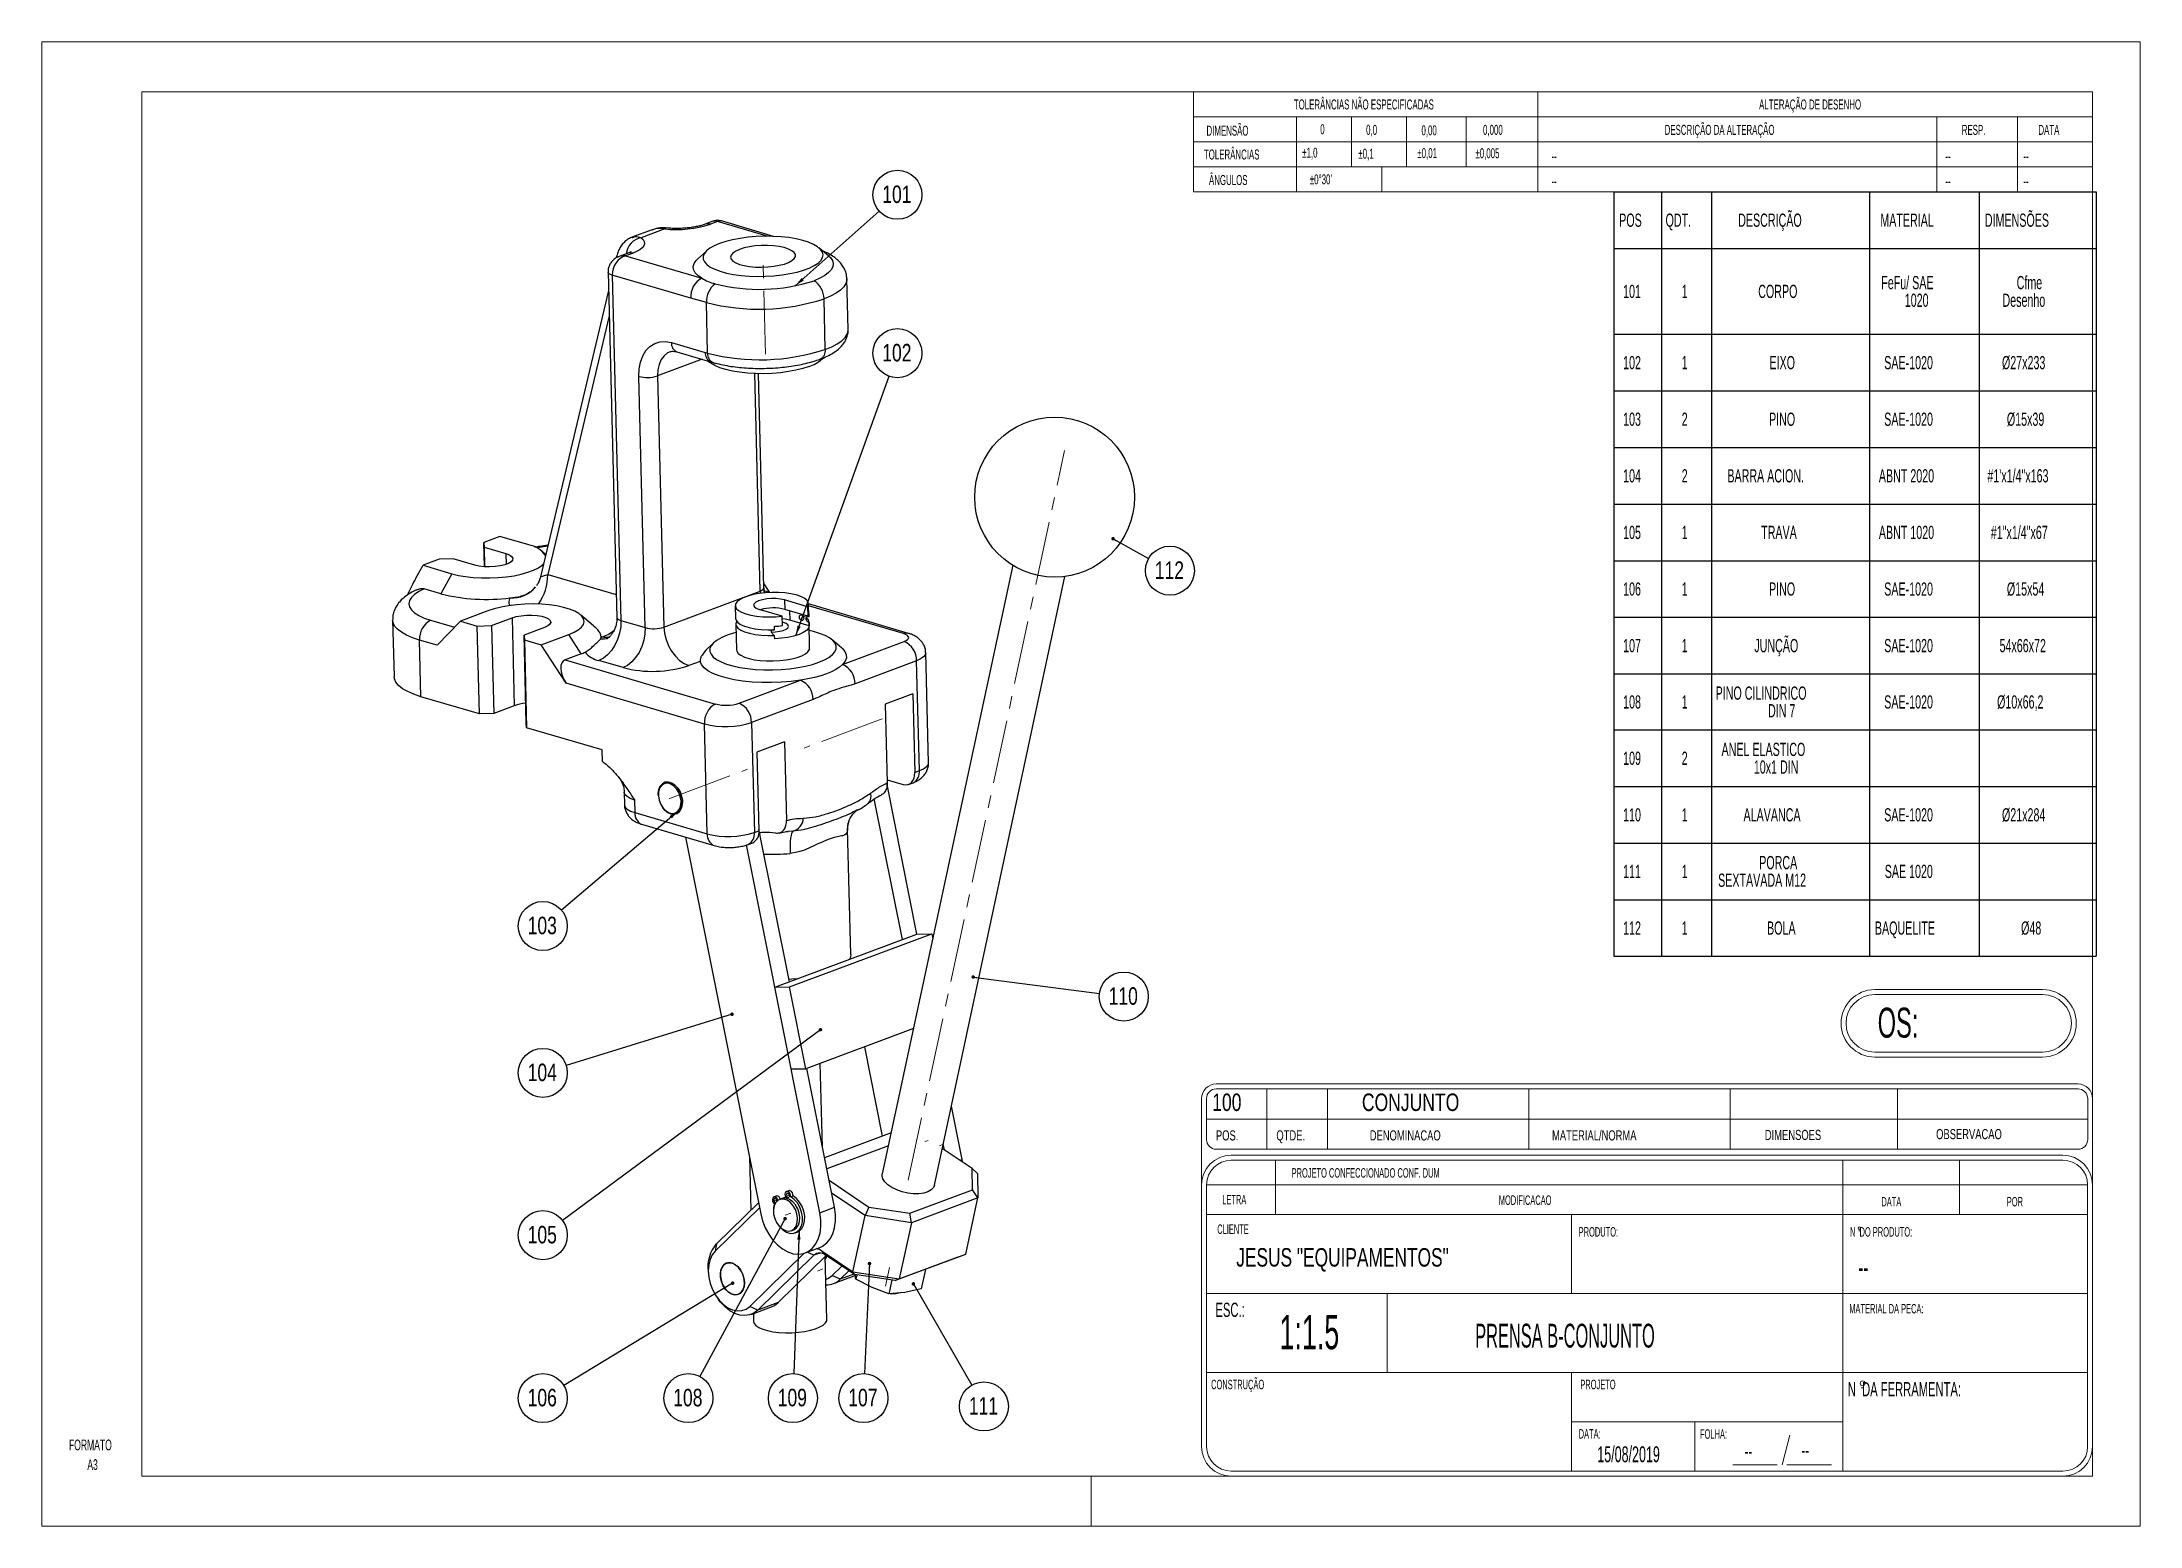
# Model space of a CAD drawing. Header units: millimetres. Extents: x 0 to 630, y 0 to 445.
import ezdxf

# ---------------------------------------------------------------- set-up
doc = ezdxf.new("R2010")
doc.units = ezdxf.units.MM
doc.header["$LTSCALE"] = 1.5
doc.linetypes.add('CENTERX2', pattern=[20.32, 12.7, -2.54, 2.54, -2.54])
doc.layers.add('COTAS', color=7, linetype='Continuous')
doc.styles.add('SLDTEXTSTYLE0', font='TXT', dxfattribs={"width": 0.595745})
doc.styles.add('SLDTEXTSTYLE1', font='TXT', dxfattribs={"width": 0.589474})
doc.styles.add('SLDTEXTSTYLE2', font='TXT', dxfattribs={"width": 0.515789})
doc.styles.add('SLDTEXTSTYLE3', font='TXT', dxfattribs={"width": 0.7})
doc.styles.add('SLDTEXTSTYLE4', font='TXT', dxfattribs={"width": 0.695035})
doc.styles.add('SLDTEXTSTYLE5', font='TXT', dxfattribs={"width": 0.605})
doc.styles.add('SLDTEXTSTYLE6', font='TXT', dxfattribs={"width": 0.75})
doc.dimstyles.new('SLDDIMSTYLE0', dxfattribs={"dimtxt": 0.18, "dimasz": 3, "dimexe": 0, "dimexo": 0.0625, "dimgap": 0, "dimtad": 0, "dimtih": 1, "dimtoh": 1, "dimdec": 0, "dimrnd": 1e-09, "dimzin": 0, "dimdsep": 46, "dimtxsty": 'Standard', "dimsah": 1, "dimcen": 0.09, "dimadec": 0, "dimazin": 0, "dimtfac": 3, "dimtdec": 0, "dimtofl": 0, "dimtmove": 0, "dimatfit": 3, "dimfxl": 0, "dimfrac": 2, "dimtolj": 1, "dimtzin": 0, "dimarcsym": 0})
doc.dimstyles.new('SLDDIMSTYLE1', dxfattribs={"dimtxt": 0.18, "dimasz": 1.05, "dimexe": 0, "dimexo": 0.0625, "dimgap": 0, "dimtad": 0, "dimtih": 1, "dimtoh": 1, "dimdec": 0, "dimrnd": 1e-09, "dimzin": 0, "dimdsep": 46, "dimtxsty": 'Standard', "dimblk1": 'DOT', "dimblk2": 'DOT', "dimsah": 1, "dimcen": 0.09, "dimadec": 0, "dimazin": 0, "dimtfac": 1.05, "dimtdec": 0, "dimtofl": 0, "dimtmove": 0, "dimatfit": 3, "dimldrblk": 'DOT', "dimfxl": 0, "dimfrac": 2, "dimtolj": 1, "dimtzin": 0, "dimarcsym": 0})

msp = doc.modelspace()

# ---------------------------------------------------------------- texts
at = {"color": 7, "linetype": 'Continuous', "lineweight": 0}
for s, insert, char_height, attachment_point, style in [('TOLERÂNCIAS NÃO ESPECIFICADAS', (396.93, 428.24), 3, 2, 'SLDTEXTSTYLE1'), ('ALTERAÇÃO DE DESENHO', (530.93, 428.24), 3, 2, 'SLDTEXTSTYLE1'), ('DIMENSÃO', (349.68, 420.38), 3, 1, 'SLDTEXTSTYLE1'), ('0', (383.83, 420.81), 3, 1, 'SLDTEXTSTYLE1'), ('0,0', (397.61, 420.62), 3, 1, 'SLDTEXTSTYLE1'), ('0,00', (414.23, 420.48), 3, 1, 'SLDTEXTSTYLE1'), ('0,000', (432.72, 420.62), 3, 1, 'SLDTEXTSTYLE1'), ('DESCRIÇÃO DA ALTERAÇÃO', (487.25, 420.62), 3, 1, 'SLDTEXTSTYLE1'), ('RESP.', (576.47, 420.62), 3, 1, 'SLDTEXTSTYLE1'), ('DATA', (599.48, 420.62), 3, 1, 'SLDTEXTSTYLE1'), ('TOLERÂNCIAS', (348.9, 413.22), 3, 1, 'SLDTEXTSTYLE1'), ('±1,0', (378.43, 413.77), 3, 1, 'SLDTEXTSTYLE1'), ('±0,1', (395.29, 413.47), 3, 1, 'SLDTEXTSTYLE1'), ('±0,01', (412.99, 413.65), 3, 1, 'SLDTEXTSTYLE1'), ('±0,005', (430.44, 413.6), 3, 1, 'SLDTEXTSTYLE1'), ('--', (453.28, 412.7), 3, 1, 'SLDTEXTSTYLE1'), ('--', (571.54, 412.7), 3, 1, 'SLDTEXTSTYLE1'), ('--', (594.95, 412.7), 3, 1, 'SLDTEXTSTYLE1'), ('ÂNGULOS', (350.43, 405.56), 3, 1, 'SLDTEXTSTYLE1'), ("±0°30'", (380.71, 405.76), 3, 1, 'SLDTEXTSTYLE1'), ('--', (453.28, 405.2), 3, 1, 'SLDTEXTSTYLE1'), ('--', (571.54, 405.2), 3, 1, 'SLDTEXTSTYLE1'), ('--', (594.95, 405.2), 3, 1, 'SLDTEXTSTYLE1'), ('OS:', (551.22, 155.6), 9, 1, 'SLDTEXTSTYLE1'), ('POS.', (352.51, 118.78), 3.033, 1, 'SLDTEXTSTYLE4'), ('QTDE.', (370.66, 118.78), 3.033, 1, 'SLDTEXTSTYLE4'), ('DENOMINACAO', (398.71, 118.78), 3.0335, 1, 'SLDTEXTSTYLE4'), ('MATERIAL/NORMA', (453.43, 118.78), 3.0335, 1, 'SLDTEXTSTYLE4'), ('DIMENSOES', (517.34, 118.92), 3.033, 1, 'SLDTEXTSTYLE4'), ('OBSERVACAO', (568.77, 119.17), 3.033, 1, 'SLDTEXTSTYLE4'), ('PROJETO CONFECCIONADO CONF. DUM', (375.25, 107.43), 2.8441, 1, 'SLDTEXTSTYLE1'), ('LETRA', (354.41, 99.42), 2.844, 1, 'SLDTEXTSTYLE1'), ('MODIFICACAO', (437.46, 99.25), 2.8441, 1, 'SLDTEXTSTYLE1'), ('DATA', (552.33, 98.78), 2.844, 1, 'SLDTEXTSTYLE1'), ('POR', (590, 98.78), 2.844, 1, 'SLDTEXTSTYLE1'), ('CLIENTE', (352.91, 90.54), 2.844, 1, 'SLDTEXTSTYLE1'), ('PRODUTO:', (461.44, 89.73), 2.844, 1, 'SLDTEXTSTYLE1'), ('N  DO PRODUTO:', (542.91, 89.73), 2.8441, 1, 'SLDTEXTSTYLE1'), ('JESUS "EQUIPAMENTOS"', (358.62, 83.43), 5.5562, 1, 'SLDTEXTSTYLE3'), ('--', (545.43, 80.88), 6.399, 1, 'SLDTEXTSTYLE2'), ('ESC.:', (352.37, 67.04), 4.266, 1, 'SLDTEXTSTYLE1'), ('1:1.5', (371.59, 63.31), 10.239, 1, 'SLDTEXTSTYLE1'), ('MATERIAL DA PECA:', (542.69, 66.66), 2.8441, 1, 'SLDTEXTSTYLE1'), ('PRENSA B-CONJUNTO', (430.36, 60.72), 7.1437, 1, 'SLDTEXTSTYLE2'), ('CONSTRUÇÃO', (351.07, 43.91), 2.844, 1, 'SLDTEXTSTYLE1'), ('PROJETO', (461.94, 43.91), 2.844, 1, 'SLDTEXTSTYLE1'), ('N  DA FERRAMENTA:', (542.24, 43.2), 4.2661, 1, 'SLDTEXTSTYLE1'), ('DATA:', (461.44, 29.09), 2.844, 1, 'SLDTEXTSTYLE1'), ('FOLHA:', (497.88, 29.04), 2.844, 1, 'SLDTEXTSTYLE1'), ('15/08/2019', (467.02, 23.92), 4.763, 1, 'SLDTEXTSTYLE1'), ('--', (511.24, 24.72), 4.444, 1, 'SLDTEXTSTYLE1'), ('--', (528.3, 25.03), 4.444, 1, 'SLDTEXTSTYLE1')]:
    msp.add_mtext(s, dxfattribs=dict(at, insert=insert, char_height=char_height, attachment_point=attachment_point, style=style))
at = {"layer": 'COTAS', "char_height": 5.25, "attachment_point": 1, "style": 'SLDTEXTSTYLE6'}
for s, insert in [('100', (351.39, 129.84)), ('CONJUNTO', (396.34, 129.84))]:
    msp.add_mtext(s, dxfattribs=dict(at, insert=insert))

# ---------------------------------------------------------------- blocks, each defined once
blk = doc.blocks.new('SW_NOTE_0')
at = {"color": 0, "linetype": 'Continuous', "lineweight": 18, "insert": (0, 4.16), "char_height": 3.228, "attachment_point": 1, "style": 'SLDTEXTSTYLE0'}
blk.add_mtext('FORMATO', dxfattribs=at)
blk = doc.blocks.new('SW_NOTE_0_1')
at = {"color": 0, "linetype": 'Continuous', "lineweight": 18, "insert": (0, 4.16), "char_height": 3.228, "attachment_point": 1, "style": 'SLDTEXTSTYLE0'}
blk.add_mtext('A3', dxfattribs=at)
blk = doc.blocks.new('Bloco2')
at = {"color": 7, "linetype": 'Continuous', "lineweight": 18}
for p, q in [((630.12, 445.6), (0.12, 445.6)), ((0.12, 445.6), (0.12, 0.1)), ((630.12, 445.6), (630.12, 0.1)), ((30.12, 430.6), (30.12, 15.1)), ((615.87, 430.6), (30.12, 430.6)), ((615.87, 15.1), (615.87, 430.6)), ((615.87, 15.1), (30.12, 15.1)), ((315.12, 0.1), (315.12, 15.1)), ((630.12, 0.1), (0.12, 0.1))]:
    blk.add_line(p, q, dxfattribs=at)
for name, p in [('SW_NOTE_0', (8.24, 21.9)), ('SW_NOTE_0_1', (13.75, 16))]:
    blk.add_blockref(name, p, dxfattribs=at)
blk = doc.blocks.new('SW_TABLEANNOTATION_0')
at = {"layer": 'COTAS', "color": 0}
for p, q in [((0, 0), (0, -16.99)), ((0, 0), (14.33, 0)), ((14.33, 0), (14.33, -16.99)), ((14.33, 0), (29.33, 0)), ((29.33, 0), (29.33, -16.99)), ((29.33, 0), (76.74, 0)), ((76.74, 0), (76.74, -16.99)), ((76.74, 0), (109.69, 0)), ((109.69, 0), (109.69, -16.99)), ((109.69, 0), (144.82, 0)), ((144.82, 0), (144.82, -16.99)), ((0, -16.99), (14.33, -16.99)), ((0, -16.99), (0, -42.76)), ((0, -16.99), (144.82, -16.99)), ((14.33, -16.99), (29.33, -16.99)), ((14.33, -16.99), (14.33, -42.76)), ((29.33, -16.99), (76.74, -16.99)), ((29.33, -16.99), (29.33, -42.76)), ((76.74, -16.99), (109.69, -16.99)), ((76.74, -16.99), (76.74, -42.76)), ((109.69, -16.99), (144.82, -16.99)), ((109.69, -16.99), (109.69, -42.76)), ((144.82, -16.99), (144.82, -42.76)), ((0, -42.76), (0, -59.75)), ((0, -42.76), (14.33, -42.76)), ((14.33, -42.76), (14.33, -59.75)), ((14.33, -42.76), (29.33, -42.76)), ((29.33, -42.76), (29.33, -59.75)), ((29.33, -42.76), (76.74, -42.76)), ((76.74, -42.76), (76.74, -59.75)), ((76.74, -42.76), (109.69, -42.76)), ((109.69, -42.76), (109.69, -59.75)), ((109.69, -42.76), (144.82, -42.76)), ((144.82, -42.76), (144.82, -59.75)), ((0, -59.75), (0, -76.74)), ((0, -59.75), (14.33, -59.75)), ((14.33, -59.75), (14.33, -76.74)), ((14.33, -59.75), (29.33, -59.75)), ((29.33, -59.75), (29.33, -76.74)), ((29.33, -59.75), (76.74, -59.75)), ((76.74, -59.75), (76.74, -76.74)), ((76.74, -59.75), (109.69, -59.75)), ((109.69, -59.75), (109.69, -76.74)), ((109.69, -59.75), (144.82, -59.75)), ((144.82, -59.75), (144.82, -76.74)), ((0, -76.74), (0, -93.73)), ((0, -76.74), (14.33, -76.74)), ((14.33, -76.74), (14.33, -93.73)), ((14.33, -76.74), (29.33, -76.74)), ((29.33, -76.74), (29.33, -93.73)), ((29.33, -76.74), (76.74, -76.74)), ((76.74, -76.74), (76.74, -93.73)), ((76.74, -76.74), (109.69, -76.74)), ((109.69, -76.74), (109.69, -93.73)), ((109.69, -76.74), (144.82, -76.74)), ((144.82, -76.74), (144.82, -93.73)), ((0, -93.73), (0, -110.72)), ((0, -93.73), (14.33, -93.73)), ((14.33, -93.73), (14.33, -110.72)), ((14.33, -93.73), (29.33, -93.73)), ((29.33, -93.73), (29.33, -110.72)), ((29.33, -93.73), (76.74, -93.73)), ((76.74, -93.73), (76.74, -110.72)), ((76.74, -93.73), (109.69, -93.73)), ((109.69, -93.73), (109.69, -110.72)), ((109.69, -93.73), (144.82, -93.73)), ((144.82, -93.73), (144.82, -110.72)), ((0, -110.72), (0, -127.71)), ((0, -110.72), (14.33, -110.72)), ((14.33, -110.72), (14.33, -127.71)), ((14.33, -110.72), (29.33, -110.72)), ((29.33, -110.72), (29.33, -127.71)), ((29.33, -110.72), (76.74, -110.72)), ((76.74, -110.72), (76.74, -127.71)), ((76.74, -110.72), (109.69, -110.72)), ((109.69, -110.72), (109.69, -127.71)), ((109.69, -110.72), (144.82, -110.72)), ((144.82, -110.72), (144.82, -127.71)), ((0, -127.71), (0, -144.7)), ((0, -127.71), (14.33, -127.71)), ((14.33, -127.71), (14.33, -144.7)), ((14.33, -127.71), (29.33, -127.71)), ((29.33, -127.71), (29.33, -144.7)), ((29.33, -127.71), (76.74, -127.71)), ((76.74, -127.71), (76.74, -144.7)), ((76.74, -127.71), (109.69, -127.71)), ((109.69, -127.71), (109.69, -144.7)), ((109.69, -127.71), (144.82, -127.71)), ((144.82, -127.71), (144.82, -144.7)), ((0, -144.7), (0, -161.52)), ((0, -144.7), (14.33, -144.7)), ((14.33, -144.7), (14.33, -161.52)), ((14.33, -144.7), (29.33, -144.7)), ((29.33, -144.7), (29.33, -161.52)), ((29.33, -144.7), (76.74, -144.7)), ((76.74, -144.7), (76.74, -161.52)), ((76.74, -144.7), (109.69, -144.7)), ((109.69, -144.7), (109.69, -161.52)), ((109.69, -144.7), (144.82, -144.7)), ((144.82, -144.7), (144.82, -161.52)), ((0, -161.52), (0, -178.51)), ((0, -161.52), (14.33, -161.52)), ((14.33, -161.52), (14.33, -178.51)), ((14.33, -161.52), (29.33, -161.52)), ((29.33, -161.52), (29.33, -178.51)), ((29.33, -161.52), (76.74, -161.52)), ((76.74, -161.52), (76.74, -178.51)), ((76.74, -161.52), (109.69, -161.52)), ((109.69, -161.52), (109.69, -178.51)), ((109.69, -161.52), (144.82, -161.52)), ((144.82, -161.52), (144.82, -178.51)), ((0, -178.51), (0, -195.49)), ((0, -178.51), (14.33, -178.51)), ((14.33, -178.51), (14.33, -195.49)), ((14.33, -178.51), (29.33, -178.51)), ((29.33, -178.51), (29.33, -195.49)), ((29.33, -178.51), (76.74, -178.51)), ((76.74, -178.51), (76.74, -195.49)), ((76.74, -178.51), (109.69, -178.51)), ((109.69, -178.51), (109.69, -195.49)), ((109.69, -178.51), (144.82, -178.51)), ((144.82, -178.51), (144.82, -195.49)), ((0, -195.49), (0, -212.48)), ((0, -195.49), (14.33, -195.49)), ((14.33, -195.49), (14.33, -212.48)), ((14.33, -195.49), (29.33, -195.49)), ((29.33, -195.49), (29.33, -212.48)), ((29.33, -195.49), (76.74, -195.49)), ((76.74, -195.49), (76.74, -212.48)), ((76.74, -195.49), (109.69, -195.49)), ((109.69, -195.49), (109.69, -212.48)), ((109.69, -195.49), (144.82, -195.49)), ((144.82, -195.49), (144.82, -212.48)), ((0, -212.48), (0, -229.47)), ((0, -212.48), (14.33, -212.48)), ((14.33, -212.48), (14.33, -229.47)), ((14.33, -212.48), (29.33, -212.48)), ((29.33, -212.48), (29.33, -229.47)), ((29.33, -212.48), (76.74, -212.48)), ((76.74, -212.48), (76.74, -229.47)), ((76.74, -212.48), (109.69, -212.48)), ((109.69, -212.48), (109.69, -229.47)), ((109.69, -212.48), (144.82, -212.48)), ((144.82, -212.48), (144.82, -229.47)), ((0, -229.47), (14.33, -229.47)), ((14.33, -229.47), (29.33, -229.47)), ((29.33, -229.47), (76.74, -229.47)), ((76.74, -229.47), (109.69, -229.47)), ((109.69, -229.47), (144.82, -229.47))]:
    blk.add_line(p, q, dxfattribs=at)
at = {"layer": 'COTAS', "color": 0, "attachment_point": 1, "style": 'SLDTEXTSTYLE5'}
for s, insert, char_height in [('DESCRIÇÃO', (37.31, -6.51), 3.969), ('DIMENSÕES', (111.38, -6.51), 3.969), ('POS', (1.58, -6.51), 3.969), ('QDT.', (15.51, -6.51), 3.969), ('MATERIAL', (79.99, -6.51), 3.969), ('FeFu/ SAE', (80.28, -25.25), 3.969), ('Cfme', (120.93, -25.25), 3.969), ('101', (2.76, -27.89), 3.969), ('1', (20.36, -27.89), 3.97), ('CORPO', (43.33, -27.89), 3.969), ('1020', (87.34, -30.54), 3.969), ('Desenho', (116.67, -30.54), 3.969), ('102', (2.76, -49.27), 3.969), ('1', (20.36, -49.27), 3.97), ('EIXO', (46.71, -49.27), 3.969), ('SAE-1020', (81.16, -49.27), 3.969), ('Ø27x233', (116.52, -49.27), 3.969), ('103', (2.76, -66.26), 3.969), ('2', (20.36, -66.26), 3.97), ('PINO', (46.57, -66.26), 3.969), ('SAE-1020', (81.16, -66.26), 3.969), ('Ø15x39', (117.99, -66.26), 3.969), ('104', (2.76, -83.25), 3.969), ('2', (20.36, -83.25), 3.97), ('BARRA ACION.', (34.07, -83.25), 3.9688), ('ABNT 2020', (79.55, -83.25), 3.969), ('#1\'x1/4"x163', (112.14, -83.25), 3.9688), ('105', (2.76, -100.24), 3.969), ('1', (20.36, -100.24), 3.97), ('TRAVA', (44.21, -100.24), 3.969), ('ABNT 1020', (79.55, -100.24), 3.969), ('#1"x1/4"x67', (113.17, -100.24), 3.9688), ('106', (2.76, -117.23), 3.969), ('1', (20.36, -117.23), 3.97), ('PINO', (46.57, -117.23), 3.969), ('SAE-1020', (81.16, -117.23), 3.969), ('Ø15x54', (117.99, -117.23), 3.969), ('107', (2.76, -134.22), 3.969), ('1', (20.36, -134.22), 3.97), ('JUNÇÃO', (42.16, -134.22), 3.969), ('SAE-1020', (81.16, -134.22), 3.969), ('54x66x72', (115.79, -134.22), 3.969), ('108', (2.76, -151.13), 3.969), ('1', (20.36, -151.13), 3.97), ('PINO CILINDRICO', (30.54, -148.48), 3.9688), ('SAE-1020', (81.16, -151.13), 3.969), ('Ø10x66,2', (115.05, -151.13), 3.969), ('DIN 7', (46.27, -153.77), 3.969), ('109', (2.76, -168.03), 3.969), ('2', (20.36, -168.03), 3.97), ('ANEL ELASTICO', (32.31, -165.38), 3.9688), ('10x1 DIN', (42.01, -170.67), 3.969), ('110', (2.76, -185.02), 3.969), ('1', (20.36, -185.02), 3.97), ('ALAVANCA', (38.92, -185.02), 3.969), ('SAE-1020', (81.16, -185.02), 3.969), ('Ø21x284', (116.52, -185.02), 3.969), ('PORCA', (43.63, -199.36), 3.969), ('111', (2.76, -202.01), 3.969), ('1', (20.36, -202.01), 3.97), ('SEXTAVADA M12', (31.28, -204.65), 3.9688), ('SAE 1020', (81.31, -202.01), 3.969), ('112', (2.76, -219), 3.969), ('1', (20.36, -219), 3.97), ('BOLA', (45.98, -219), 3.969), ('BAQUELITE', (78.37, -219), 3.969), ('Ø48', (122.26, -219), 3.969)]:
    blk.add_mtext(s, dxfattribs=dict(at, insert=insert, char_height=char_height))
blk = doc.blocks.new('SW_NOTE_0_2')
at = {"layer": 'COTAS', "color": 0}
blk.add_circle((5.5, 4.9), 7.36, dxfattribs=at)
at = {"layer": 'COTAS', "color": 0, "insert": (5.34, 7.68), "char_height": 5.25, "attachment_point": 2, "style": 'SLDTEXTSTYLE6'}
blk.add_mtext('101', dxfattribs=at)
blk = doc.blocks.new('SW_NOTE_0_3')
at = {"layer": 'COTAS', "color": 0}
blk.add_circle((2.5, 6.93), 7.36, dxfattribs=at)
at = {"layer": 'COTAS', "color": 0, "insert": (2.34, 9.71), "char_height": 5.25, "attachment_point": 2, "style": 'SLDTEXTSTYLE6'}
blk.add_mtext('102', dxfattribs=at)
blk = doc.blocks.new('SW_NOTE_0_4')
at = {"layer": 'COTAS', "color": 0}
blk.add_circle((-7.03, -2.18), 7.36, dxfattribs=at)
at = {"layer": 'COTAS', "color": 0, "insert": (-7.19, 0.6), "char_height": 5.25, "attachment_point": 2, "style": 'SLDTEXTSTYLE6'}
blk.add_mtext('104', dxfattribs=at)
blk = doc.blocks.new('_Dot')
at = {"color": 0, "linetype": 'ByBlock', "lineweight": -2}
blk.add_line((-0.5, 0), (-1, 0), dxfattribs=at)
at = {"color": 0, "linetype": 'ByBlock', "const_width": 0.5}
blk.add_lwpolyline([(-0.25, 0, 1), (0.25, 0, 1)], format="xyb", close=True, dxfattribs=at)
blk = doc.blocks.new('SW_NOTE_0_5')
at = {"layer": 'COTAS', "color": 0}
blk.add_circle((-5.61, -4.77), 7.36, dxfattribs=at)
at = {"layer": 'COTAS', "color": 0, "insert": (-5.77, -1.98), "char_height": 5.25, "attachment_point": 2, "style": 'SLDTEXTSTYLE6'}
blk.add_mtext('103', dxfattribs=at)
blk = doc.blocks.new('SW_NOTE_0_6')
at = {"layer": 'COTAS', "color": 0}
blk.add_circle((-5.92, -4.38), 7.36, dxfattribs=at)
at = {"layer": 'COTAS', "color": 0, "insert": (-6.08, -1.59), "char_height": 5.25, "attachment_point": 2, "style": 'SLDTEXTSTYLE6'}
blk.add_mtext('105', dxfattribs=at)
blk = doc.blocks.new('SW_NOTE_0_7')
at = {"layer": 'COTAS', "color": 0}
blk.add_circle((-6.3, -3.81), 7.36, dxfattribs=at)
at = {"layer": 'COTAS', "color": 0, "insert": (-6.46, -1.03), "char_height": 5.25, "attachment_point": 2, "style": 'SLDTEXTSTYLE6'}
blk.add_mtext('106', dxfattribs=at)
blk = doc.blocks.new('SW_NOTE_0_8')
at = {"layer": 'COTAS', "color": 0}
blk.add_circle((-0.33, -7.36), 7.36, dxfattribs=at)
at = {"layer": 'COTAS', "color": 0, "insert": (-0.49, -4.57), "char_height": 5.25, "attachment_point": 2, "style": 'SLDTEXTSTYLE6'}
blk.add_mtext('107', dxfattribs=at)
blk = doc.blocks.new('SW_NOTE_0_9')
at = {"layer": 'COTAS', "color": 0}
blk.add_circle((-3.49, -6.48), 7.36, dxfattribs=at)
at = {"layer": 'COTAS', "color": 0, "insert": (-3.65, -3.7), "char_height": 5.25, "attachment_point": 2, "style": 'SLDTEXTSTYLE6'}
blk.add_mtext('108', dxfattribs=at)
blk = doc.blocks.new('SW_NOTE_0_10')
at = {"layer": 'COTAS', "color": 0}
blk.add_circle((-0.28, -7.36), 7.36, dxfattribs=at)
at = {"layer": 'COTAS', "color": 0, "insert": (-0.44, -4.57), "char_height": 5.25, "attachment_point": 2, "style": 'SLDTEXTSTYLE6'}
blk.add_mtext('109', dxfattribs=at)
blk = doc.blocks.new('SW_NOTE_0_11')
at = {"layer": 'COTAS', "color": 0}
blk.add_circle((7.3, -0.95), 7.36, dxfattribs=at)
at = {"layer": 'COTAS', "color": 0, "insert": (7.14, 1.84), "char_height": 5.25, "attachment_point": 2, "style": 'SLDTEXTSTYLE6'}
blk.add_mtext('110', dxfattribs=at)
blk = doc.blocks.new('SW_NOTE_0_12')
at = {"layer": 'COTAS', "color": 0}
blk.add_circle((3.67, -6.38), 7.36, dxfattribs=at)
at = {"layer": 'COTAS', "color": 0, "insert": (3.52, -3.6), "char_height": 5.25, "attachment_point": 2, "style": 'SLDTEXTSTYLE6'}
blk.add_mtext('111', dxfattribs=at)
blk = doc.blocks.new('SW_NOTE_0_13')
at = {"layer": 'COTAS', "color": 0}
blk.add_circle((6.42, -3.61), 7.36, dxfattribs=at)
at = {"layer": 'COTAS', "color": 0, "insert": (6.26, -0.82), "char_height": 5.25, "attachment_point": 2, "style": 'SLDTEXTSTYLE6'}
blk.add_mtext('112', dxfattribs=at)

# ---------------------------------------------------------------- linework, layer by layer
at = {"color": 7, "linetype": 'Continuous', "lineweight": 18}
for p, q in [((615.75, 430.5), (345.75, 430.5)), ((345.75, 400.5), (345.75, 430.5)), ((449.17, 400.5), (449.17, 430.5)), ((615.75, 430.5), (615.75, 400.5)), ((345.75, 423), (449.17, 423)), ((376.7, 400.5), (376.7, 423)), ((393.2, 408), (393.2, 423)), ((409.7, 408), (409.7, 423)), ((427.7, 408), (427.7, 423)), ((449.17, 423), (615.75, 423)), ((568.97, 400.5), (568.97, 423)), ((593.25, 400.5), (593.25, 423)), ((345.75, 415.5), (449.17, 415.5)), ((449.17, 415.5), (615.75, 415.5)), ((345.75, 408), (449.17, 408)), ((402.29, 408), (402.29, 400.5)), ((449.17, 408), (615.75, 408)), ((345.75, 400.5), (449.17, 400.5)), ((449.17, 400.5), (615.75, 400.5)), ((600.75, 161.04), (550.35, 161.04)), ((600.75, 159.54), (550.35, 159.54)), ((550.35, 142.29), (600.75, 142.29)), ((550.35, 140.79), (600.75, 140.79)), ((611.34, 132.71), (352.62, 132.71)), ((348.21, 23.89), (348.21, 128.3)), ((348.21, 128.3), (348.21, 108.69)), ((349.68, 128.3), (349.68, 116.04)), ((611.34, 131.24), (352.62, 131.24)), ((367.82, 113.1), (367.82, 131.24)), ((385.97, 113.1), (385.97, 131.24)), ((446.45, 113.1), (446.45, 131.24)), ((506.93, 113.1), (506.93, 131.24)), ((557.18, 113.1), (557.18, 131.24)), ((614.28, 116.04), (614.28, 128.3)), ((615.75, 23.89), (615.75, 128.3)), ((349.68, 122.17), (614.28, 122.17)), ((352.62, 113.1), (611.34, 113.1)), ((357.1, 111.28), (606.86, 111.28)), ((357.1, 109.8), (606.86, 109.8)), ((370.43, 93.51), (370.43, 109.8)), ((540.78, 109.8), (540.78, 93.51)), ((575.76, 109.8), (575.76, 93.51)), ((349.69, 23.89), (349.69, 102.4)), ((349.69, 102.4), (614.27, 102.4)), ((614.27, 102.4), (614.27, 23.89)), ((349.69, 93.51), (614.27, 93.51)), ((459.31, 93.51), (459.31, 69.81)), ((540.78, 93.51), (540.78, 69.81)), ((545.53, 88.65), (545.92, 88.65)), ((545.53, 88.61), (545.92, 88.61)), ((349.69, 69.81), (614.27, 69.81)), ((403.89, 46.11), (403.89, 69.81)), ((540.78, 46.11), (540.78, 69.81)), ((349.69, 46.11), (614.27, 46.11)), ((459.31, 46.11), (459.31, 16.48)), ((540.78, 46.11), (540.78, 16.48)), ((546.27, 41.46), (547.04, 41.46)), ((459.31, 31.29), (540.78, 31.29)), ((496.34, 31.29), (496.34, 16.48)), ((524.89, 27.28), (522.51, 18.39)), ((606.86, 16.48), (357.1, 16.48)), ((606.86, 15), (357.1, 15)), ((521.03, 18.39), (507.69, 18.39)), ((523.99, 18.39), (537.32, 18.39)), ((614.89, 15), (615.75, 15)), ((615.75, 15), (615.75, 15.86))]:
    msp.add_line(p, q, dxfattribs=at)
at = {"color": 7, "linetype": 'Continuous', "lineweight": 25}
for p, q in [((201.49, 391.67), (199.11, 390.78)), ((202.81, 391.58), (200.74, 390.81)), ((219.71, 387.14), (204.02, 391.76)), ((183.21, 389.14), (177.17, 386.88)), ((186.99, 389.39), (179.93, 386.75)), ((172.57, 381.18), (172.46, 380.68)), ((175.71, 382.02), (173.33, 381.13)), ((177.34, 382.05), (175.27, 381.28)), ((175.27, 381.28), (198.12, 374.56)), ((199.61, 382.85), (196.87, 380.3)), ((236.19, 381.31), (233.32, 383.71)), ((169.98, 376.42), (172.63, 272.75)), ((194.8, 368.56), (171.23, 375.49)), ((171.23, 375.49), (173.87, 271.82)), ((242.09, 359.17), (241.7, 374.35)), ((170.12, 370.85), (149.69, 284.93)), ((199.5, 367.28), (194.8, 368.56)), ((199.89, 352.1), (199.5, 367.28)), ((235.22, 353.2), (234.83, 368.38)), ((189.01, 355.29), (199.14, 352.31)), ((190.64, 352.49), (200.77, 349.51)), ((199.14, 352.31), (199.89, 352.1)), ((200.07, 349.71), (200.46, 349.38)), ((200.77, 349.51), (201.52, 349.29)), ((234.17, 350.24), (234.64, 350.67)), ((181.12, 269.69), (179.2, 345.09)), ((184.85, 345.26), (186.78, 269.87)), ((216.79, 281.64), (215.15, 345.92)), ((137.48, 297.05), (132.66, 295.25)), ((146.18, 294.5), (137.48, 297.05)), ((119.24, 290.23), (114.42, 288.43)), ((123.48, 290.36), (119.24, 290.23)), ((130.01, 288.44), (123.48, 290.36)), ((132.66, 295.25), (132.77, 293.84)), ((132.85, 287.97), (132.66, 295.25)), ((132.77, 293.84), (139.3, 291.92)), ((132.77, 293.84), (132.92, 287.97)), ((151.3, 291.69), (150.26, 292.56)), ((112.26, 284.53), (114.42, 288.43)), ((114.42, 288.43), (123.12, 285.87)), ((123.12, 285.87), (119.8, 279.87)), ((291.51, 288.41), (252.34, 105.68)), ((267.99, 102.33), (307.16, 285.06)), ((119.8, 279.87), (114.78, 281.35)), ((186.78, 269.87), (215.69, 280.68)), ((216.76, 282.83), (218.42, 280.26)), ((218.55, 280.22), (216.9, 280.71)), ((229.88, 275.96), (222.97, 277.99)), ((222.97, 277.99), (223.05, 275.16)), ((105.29, 271.96), (105.72, 254.99)), ((125.65, 271.67), (118.64, 264.38)), ((133.91, 274.76), (125.65, 271.67)), ((125.65, 271.67), (130.72, 270.18)), ((134.96, 270.31), (141.16, 272.63)), ((141.16, 272.63), (141.83, 246.24)), ((165.64, 270.23), (161.66, 273.57)), ((173.87, 271.82), (181.12, 269.69)), ((208.19, 276.29), (208.29, 272.43)), ((222.31, 273.13), (215.4, 275.16)), ((222.38, 270.3), (222.31, 273.13)), ((222.66, 271.21), (222.36, 271.29)), ((229.95, 273.13), (223.05, 275.16)), ((230.35, 270.19), (224.52, 271.91)), ((229.7, 272.47), (229.5, 272.64)), ((229.88, 275.96), (229.95, 273.13)), ((230.28, 272.99), (230.19, 276.85)), ((260.23, 267.97), (230.19, 276.8)), ((230.26, 273.96), (230.28, 272.93)), ((230.28, 272.93), (230.28, 272.99)), ((230.52, 263.63), (230.33, 271.29)), ((230.33, 271.23), (230.35, 270.19)), ((113.81, 248.96), (113.38, 265.93)), ((118.64, 264.38), (113.38, 265.93)), ((130.72, 270.18), (134.96, 270.31)), ((131.4, 243.79), (130.72, 270.18)), ((134.96, 270.31), (135.64, 243.92)), ((150.94, 269.75), (144.75, 267.43)), ((144.75, 267.43), (144.86, 266.02)), ((145.42, 241.04), (144.75, 267.43)), ((144.86, 266.02), (145.53, 239.63)), ((144.86, 266.02), (149.93, 264.53)), ((149.93, 264.53), (158.19, 267.62)), ((161.94, 261.84), (158.19, 267.62)), ((167.68, 266.21), (167.91, 266.86)), ((168.1, 266.93), (167.91, 266.98)), ((167.91, 266.86), (168.1, 266.93)), ((201.7, 265.14), (199.86, 263.43)), ((208.33, 270.73), (208.53, 263.07)), ((219.96, 269.06), (219.93, 270.1)), ((220.03, 266.33), (220, 267.37)), ((240.1, 263.64), (237.23, 266.04)), ((240.41, 258.62), (258.88, 265.53)), ((157.42, 252.97), (149.93, 264.53)), ((161.94, 261.84), (157.12, 260.04)), ((157.12, 260.04), (202.25, 246.76)), ((174.48, 257.69), (167.23, 259.82)), ((197.65, 259.57), (194.27, 258.31)), ((262.62, 259.75), (244.15, 252.84)), ((263.47, 226.76), (262.62, 259.75)), ((266.21, 229.15), (265.37, 262.14)), ((198.93, 240.76), (157.42, 252.97)), ((209.32, 246.98), (227.79, 253.9)), ((131.4, 243.79), (113.81, 248.96)), ((141.83, 246.24), (135.64, 243.92)), ((231.54, 248.12), (213.06, 241.21)), ((261.49, 249.81), (253.23, 246.72)), ((253.23, 246.72), (253.83, 223.11)), ((261.49, 249.81), (262.09, 226.25)), ((135.64, 243.92), (131.4, 243.79)), ((145.53, 239.63), (145.42, 241.04)), ((168.19, 232.97), (145.53, 239.63)), ((199.77, 207.78), (198.93, 240.76)), ((213.06, 241.21), (213.91, 208.22)), ((222.94, 235.39), (214.68, 232.3)), ((222.94, 235.39), (223.54, 211.78)), ((168.28, 229.51), (168.19, 232.97)), ((214.68, 232.3), (215.28, 208.74)), ((262.74, 177.72), (253.77, 222.58)), ((253.81, 224.01), (258.58, 222.6)), ((260.22, 222.63), (261.59, 223.15)), ((262.09, 226.25), (263.47, 226.76)), ((174.81, 220.26), (174.91, 216.49)), ((177.93, 217.94), (178.02, 214.17)), ((185.1, 219.22), (185.11, 219.1)), ((186.38, 215.71), (186.45, 215.61)), ((245.32, 215.22), (245.18, 215.14)), ((258.37, 176.08), (249.93, 218.28)), ((178.02, 214.17), (199.77, 207.78)), ((180.05, 210.67), (201.8, 204.27)), ((213.91, 208.22), (215.28, 208.74)), ((224.43, 163.38), (215.27, 209.23)), ((242.88, 171.52), (241.92, 209.22)), ((193.23, 206.79), (215.83, 93.71)), ((233.59, 94.05), (211.53, 204.44)), ((212.03, 204.6), (213.41, 205.12)), ((220.06, 161.75), (262.74, 177.72)), ((224.5, 161.83), (267.18, 177.8)), ((262.74, 177.72), (267.18, 177.8)), ((267.18, 177.8), (267.48, 176.29)), ((220.06, 161.75), (224.5, 161.83)), ((224.97, 137.21), (220.06, 161.75)), ((229.41, 137.29), (224.5, 161.83)), ((261.71, 149.38), (229.41, 137.29)), ((234.35, 113.77), (233.71, 138.9)), ((246.98, 143.87), (252.34, 117.03)), ((224.97, 137.21), (229.41, 137.29)), ((237.96, 95.68), (229.63, 137.38)), ((276.27, 110.01), (273.07, 126.03)), ((254.99, 118.02), (234.99, 110.54)), ((270.99, 112.92), (270.64, 114.69)), ((212.42, 110.79), (212.83, 94.78)), ((279.31, 107.35), (270.35, 113.35)), ((276.4, 109.3), (276.27, 110.01)), ((279.43, 100.93), (279.31, 107.35)), ((280.9, 105.79), (279.31, 107.35)), ((236.34, 103.78), (248.33, 95.76)), ((260.61, 93.89), (279.43, 100.93)), ((281.04, 98.52), (279.43, 100.93)), ((280.9, 105.79), (281.04, 98.52)), ((215.47, 95.52), (202.15, 82.53)), ((202.5, 84.7), (215.16, 97.06)), ((220.49, 99.06), (219.8, 98.8)), ((222.2, 98.28), (221.51, 98.02)), ((224.23, 100.65), (223.55, 100.4)), ((224.85, 98.85), (225.54, 99.11)), ((233.59, 94.05), (237.96, 95.68)), ((247.17, 93.17), (237.12, 99.9)), ((248.33, 95.76), (247.17, 93.17)), ((248.33, 95.76), (260.61, 93.89)), ((281.04, 98.52), (261.08, 91.06)), ((277.38, 81.66), (281.04, 98.52)), ((281.04, 98.52), (281.04, 98.52)), ((225.02, 88.65), (225.71, 88.91)), ((226.13, 88), (226.81, 88.26)), ((243.52, 76.31), (247.17, 93.17)), ((261.08, 91.05), (247.17, 93.17)), ((261.08, 91.05), (257.42, 74.19)), ((261.08, 91.06), (260.61, 93.89)), ((261.08, 91.06), (261.08, 91.05)), ((202.5, 84.7), (202.15, 82.53)), ((229.16, 81.98), (233.53, 83.62)), ((234.25, 82.51), (243.52, 76.31)), ((235.26, 81.34), (234.25, 82.51)), ((200.05, 76.45), (200.12, 75.65)), ((212.51, 65.94), (228.8, 81.86)), ((231.77, 81.26), (214.92, 64.8)), ((221.11, 67.11), (235.51, 81.18)), ((235.67, 61.98), (235.19, 80.87)), ((243.94, 75.53), (235.26, 81.34)), ((237.28, 75.21), (240.18, 78.05)), ((242.31, 76.62), (239.7, 74.07)), ((243.52, 76.31), (257.42, 74.19)), ((243.94, 75.53), (243.52, 76.31)), ((275.04, 80.7), (256.22, 73.66)), ((257.42, 74.19), (277.38, 81.66)), ((265.28, 77.05), (264.02, 71.21)), ((275.04, 80.7), (277.38, 81.66)), ((239.7, 74.07), (237.28, 75.21)), ((237.69, 72.78), (243.89, 75.1)), ((243.89, 75.1), (244.33, 75.29)), ((256.22, 73.66), (243.94, 75.53)), ((244.64, 75.43), (244.36, 74.13)), ((249.25, 71.56), (244.36, 74.13)), ((254.3, 69.69), (249.25, 71.56)), ((255.18, 73.82), (254.3, 69.69)), ((259.09, 70.1), (254.3, 69.69)), ((256.22, 73.66), (257.42, 74.19)), ((264.02, 71.21), (259.09, 70.1)), ((202.82, 68.43), (203.29, 67.79)), ((214.92, 64.8), (212.51, 65.94)), ((212.91, 63.51), (219.11, 65.83)), ((213.62, 63.78), (213.68, 61.42)), ((221.11, 67.11), (214.92, 64.8))]:
    msp.add_line(p, q, dxfattribs=at)
at = {"color": 8, "linetype": 'Continuous', "lineweight": 25}
for p, q in [((217.77, 387.18), (202.81, 391.58)), ((170.32, 363.24), (151.86, 285.66)), ((198.21, 350.26), (184.85, 345.26)), ((215.69, 280.68), (214.02, 345.95)), ((139.3, 291.92), (139.38, 288.68)), ((151.86, 285.66), (172.45, 279.6)), ((215.69, 280.68), (215.73, 279.98)), ((217.06, 280.13), (216.96, 280.16)), ((116.7, 271.93), (123.87, 269.82)), ((224.45, 274.75), (224.52, 271.91)), ((258.7, 267.88), (230.2, 276.26)), ((225.48, 208.56), (223.99, 208.46)), ((254.16, 114.18), (235.65, 107.26)), ((275.67, 109.79), (276.27, 110.01)), ((231.77, 81.26), (229.77, 82.21)), ((233.59, 81.94), (231.77, 81.26)), ((243.82, 75.61), (239.7, 74.07))]:
    msp.add_line(p, q, dxfattribs=at)
at = {"color": 7, "linetype": 'Continuous', "lineweight": 25, "flags": 128}
for points in [[(179.93, 386.75), (180.51, 386.17), (180.84, 385.57), (180.9, 384.94), (180.69, 384.32), (180.22, 383.71), (179.49, 383.11), (178.52, 382.56), (177.34, 382.05)], [(203.45, 385), (201.85, 384.31), (200.54, 383.57), (199.53, 382.78), (198.86, 381.95), (198.53, 381.11), (198.55, 380.28), (198.93, 379.45), (199.64, 378.67), (200.68, 377.93), (202.03, 377.25), (203.66, 376.65), (205.55, 376.13), (207.64, 375.72), (209.91, 375.41), (212.31, 375.21), (214.79, 375.13), (217.3, 375.16), (219.8, 375.32), (222.23, 375.58), (224.56, 375.95), (226.72, 376.43), (228.69, 377), (230.42, 377.64), (231.88, 378.36), (233.04, 379.13), (233.88, 379.94), (234.38, 380.77), (234.54, 381.61), (234.34, 382.45), (233.8, 383.25), (232.92, 384.02), (231.72, 384.73), (230.22, 385.37), (228.46, 385.93), (226.47, 386.39), (224.28, 386.76), (221.94, 387.01), (219.5, 387.15), (216.99, 387.18), (214.48, 387.08), (212.01, 386.87), (209.63, 386.55), (207.38, 386.13), (205.3, 385.61), (203.45, 385)], [(209.45, 383.23), (208.31, 382.72), (207.46, 382.15), (206.94, 381.54), (206.77, 380.93), (206.95, 380.31), (207.48, 379.73), (208.33, 379.2), (209.48, 378.74), (210.88, 378.37), (212.49, 378.1), (214.24, 377.94), (216.08, 377.89), (217.93, 377.97), (219.73, 378.15), (221.41, 378.45), (222.92, 378.84), (224.19, 379.32), (225.19, 379.87), (225.88, 380.46), (226.22, 381.07), (226.22, 381.69), (225.87, 382.29), (225.17, 382.85), (224.17, 383.34), (222.89, 383.76), (221.37, 384.08), (219.69, 384.3), (217.89, 384.4), (216.03, 384.39), (214.2, 384.26), (212.45, 384.02), (210.85, 383.67), (209.45, 383.23)], [(198.12, 374.56), (196.96, 375.37), (196.14, 376.24), (195.68, 377.15), (195.58, 378.07), (195.85, 379), (196.49, 379.92), (196.87, 380.3)], [(236.19, 381.31), (236.75, 380.77), (237.35, 379.89), (237.6, 378.98), (237.49, 378.07), (237.03, 377.15), (236.21, 376.26), (235.06, 375.4), (233.59, 374.59), (231.83, 373.84)], [(179.2, 345.09), (179.3, 347.33), (179.7, 349.42), (180.39, 351.28), (181.36, 352.87), (182.57, 354.13), (183.98, 355.02), (185.56, 355.52), (187.26, 355.61), (189.01, 355.29)], [(230.33, 348.09), (228.48, 347.49), (226.41, 346.96), (224.16, 346.54), (221.77, 346.22), (219.3, 346.01), (216.79, 345.92), (214.29, 345.94), (211.84, 346.08), (209.5, 346.33), (207.32, 346.7), (205.32, 347.16), (203.56, 347.72), (202.06, 348.36), (200.87, 349.07), (200.46, 349.38)], [(139.3, 291.92), (140.34, 291.53), (141.04, 291.05), (141.38, 290.53), (141.32, 289.98), (140.88, 289.45), (140.07, 288.96), (138.95, 288.54), (137.58, 288.22), (136.04, 288.01), (134.42, 287.93), (132.81, 287.97), (131.31, 288.15), (130.01, 288.44)], [(123.12, 285.87), (125.06, 285.38), (127.22, 285.01), (129.53, 284.75), (131.97, 284.61), (134.46, 284.59), (136.96, 284.7), (139.41, 284.93), (141.75, 285.28), (143.93, 285.74), (145.9, 286.3), (147.62, 286.94), (149.06, 287.66), (150.17, 288.43), (150.62, 288.86)], [(114.78, 281.35), (113.16, 280.53), (111.87, 279.66), (110.93, 278.75), (110.35, 277.81), (110.16, 276.86), (110.35, 275.92), (110.93, 275), (111.87, 274.13), (113.16, 273.32), (114.78, 272.58), (116.7, 271.93)], [(229.88, 275.96), (230.17, 276.62), (230.1, 277.28), (229.68, 277.92), (228.91, 278.51), (227.83, 279.04), (226.47, 279.49), (224.87, 279.84), (223.09, 280.09), (221.18, 280.23), (219.2, 280.24), (217.23, 280.14), (215.32, 279.92), (213.53, 279.59), (211.93, 279.17), (210.56, 278.65), (209.48, 278.08), (208.71, 277.45), (208.28, 276.79), (208.21, 276.13), (208.49, 275.48), (209.12, 274.87), (210.08, 274.31), (211.33, 273.83), (212.84, 273.43), (214.56, 273.14), (216.43, 272.96), (218.38, 272.9), (220.37, 272.95), (222.31, 273.13)], [(222.97, 277.99), (221.81, 278.25), (220.47, 278.39), (219.05, 278.4), (217.63, 278.3), (216.32, 278.07), (215.2, 277.75), (214.36, 277.34), (213.84, 276.88), (213.69, 276.4), (213.92, 275.93), (214.5, 275.51), (215.4, 275.16)], [(158.19, 267.62), (159.78, 268.3), (161.05, 269.05), (161.99, 269.84), (162.58, 270.67), (162.79, 271.51), (162.64, 272.34), (162.11, 273.14), (161.22, 273.9), (159.99, 274.6), (158.45, 275.22), (156.64, 275.76), (154.59, 276.19), (152.35, 276.51), (149.96, 276.71), (147.49, 276.79), (144.99, 276.74), (142.51, 276.57), (140.11, 276.28), (137.84, 275.87), (135.76, 275.36), (133.91, 274.76)], [(141.16, 272.63), (142.41, 273), (143.88, 273.27), (145.47, 273.42), (147.09, 273.44), (148.66, 273.33), (150.07, 273.09), (151.25, 272.74), (152.13, 272.3), (152.65, 271.8), (152.79, 271.27), (152.54, 270.72), (151.91, 270.21), (150.94, 269.75)], [(173.87, 271.82), (173.79, 269.93), (173.44, 268.02), (172.85, 266.15), (172.03, 264.4), (171.02, 262.84), (169.85, 261.53), (168.57, 260.51), (167.23, 259.82)], [(208.29, 272.43), (208.42, 271.9), (208.92, 271.26), (209.76, 270.66), (210.93, 270.13), (212.39, 269.7), (214.08, 269.36), (215.95, 269.14), (217.93, 269.04), (219.96, 269.06)], [(208.61, 271.59), (208.59, 271.55), (208.34, 270.88), (208.46, 270.2), (208.96, 269.56), (209.81, 268.96), (210.98, 268.44), (212.43, 268), (214.12, 267.66), (215.99, 267.44), (217.97, 267.34), (220, 267.37)], [(219.06, 268.37), (220.29, 268.43), (221.53, 268.6), (222.6, 268.87), (223.44, 269.23), (223.97, 269.64), (224.16, 270.07), (223.99, 270.5), (223.48, 270.89), (222.66, 271.21)], [(224.52, 271.91), (223.18, 272.22), (222.33, 272.34)], [(228.75, 272.54), (228.71, 272.23), (228.57, 271.99), (228.37, 271.87), (228.12, 271.88), (227.87, 272.02), (227.65, 272.26), (227.5, 272.58), (227.44, 272.92), (227.49, 273.23), (227.62, 273.46), (227.83, 273.58), (228.07, 273.58), (228.33, 273.44), (228.54, 273.19), (228.69, 272.87), (228.75, 272.54)], [(181.12, 269.69), (181.04, 267.8), (180.69, 265.89), (180.1, 264.02), (179.28, 262.27), (178.27, 260.71), (177.1, 259.39), (175.82, 258.37), (174.48, 257.69)], [(186.78, 269.87), (186.96, 267.99), (187.42, 266.1), (188.13, 264.27), (189.07, 262.58), (190.2, 261.08), (191.48, 259.84), (192.85, 258.91), (194.27, 258.31)], [(205.75, 267.4), (204.1, 266.7), (202.73, 265.93), (201.68, 265.11), (200.96, 264.27), (200.59, 263.4), (200.57, 262.54), (200.9, 261.69), (201.58, 260.87), (202.59, 260.09), (203.92, 259.38), (205.54, 258.74), (207.42, 258.19), (209.52, 257.73), (211.82, 257.38), (214.25, 257.14), (216.79, 257.01), (219.37, 257.01), (221.96, 257.12), (224.5, 257.34), (226.95, 257.68), (229.26, 258.13), (231.39, 258.67), (233.3, 259.3), (234.95, 260), (236.32, 260.77), (237.37, 261.58), (238.09, 262.43), (238.47, 263.29), (238.49, 264.16), (238.15, 265.01), (237.48, 265.83), (236.46, 266.6), (235.13, 267.31), (233.51, 267.95), (231.63, 268.51), (230.39, 268.79)], [(208.4, 268.23), (207.66, 268.03), (205.75, 267.4)], [(230.35, 270.19), (230.14, 269.5), (229.55, 268.83), (228.6, 268.2), (227.33, 267.63), (225.78, 267.14), (224, 266.76), (222.06, 266.48), (220.03, 266.33)], [(258.88, 265.53), (259.48, 265.8), (259.92, 266.1), (260.18, 266.42), (260.25, 266.75), (260.13, 267.07), (259.82, 267.38), (259.34, 267.65), (258.7, 267.88)], [(227.79, 253.9), (224.97, 253.53), (222.04, 253.28), (219.08, 253.17), (216.12, 253.19), (213.23, 253.35), (210.45, 253.64), (207.84, 254.05), (205.44, 254.58), (203.31, 255.22), (201.46, 255.96), (199.95, 256.77), (198.8, 257.66), (198.03, 258.6), (197.65, 259.57)], [(208.53, 263.07), (208.63, 262.6), (209.08, 261.96), (209.86, 261.38), (210.95, 260.86), (212.32, 260.41), (213.92, 260.06), (215.7, 259.82), (217.6, 259.69), (219.56, 259.68), (221.53, 259.79), (223.43, 260.01), (225.2, 260.33), (226.79, 260.76), (228.15, 261.27), (229.23, 261.84), (230, 262.46), (230.43, 263.12), (230.52, 263.63)], [(240.41, 258.62), (239.52, 257.87), (238.41, 257.15), (237.08, 256.46), (235.55, 255.83), (233.83, 255.25), (231.95, 254.73), (229.93, 254.28), (227.79, 253.9)], [(240.1, 263.64), (240.29, 263.48), (241.11, 262.54), (241.53, 261.57), (241.55, 260.58), (241.18, 259.59), (240.41, 258.62)], [(113.81, 248.96), (111.67, 249.68), (109.82, 250.48), (108.29, 251.36), (107.1, 252.3), (106.27, 253.3), (105.81, 254.32), (105.72, 254.99)], [(185.1, 219.22), (185.08, 219.89), (185.25, 221.09), (185.67, 222.1), (186.32, 222.84), (187.15, 223.26), (188.09, 223.33), (189.07, 223.04), (190.03, 222.42), (190.9, 221.5), (191.59, 220.37), (192.08, 219.1)], [(188.83, 213.8), (189.8, 213.69), (190.69, 213.94), (191.44, 214.52), (191.98, 215.4), (192.28, 216.51), (192.31, 217.77), (192.08, 219.09), (191.6, 220.36), (190.9, 221.5), (190.04, 222.41), (189.08, 223.04), (188.09, 223.33), (187.15, 223.26), (186.32, 222.84), (185.67, 222.1), (185.25, 221.1), (185.08, 219.9), (185.1, 219.22)], [(191.67, 218.98), (191.19, 220.23), (190.49, 221.33), (189.63, 222.2), (188.68, 222.77), (187.71, 222.98), (186.81, 222.82), (186.04, 222.31), (185.48, 221.49), (185.15, 220.42), (185.1, 219.19), (185.33, 217.89), (185.81, 216.64), (186.51, 215.54), (187.37, 214.67), (188.32, 214.11), (189.29, 213.9), (190.19, 214.05), (190.96, 214.56), (191.52, 215.39), (191.84, 216.46), (191.89, 217.69), (191.67, 218.98)], [(258.58, 222.6), (259.29, 222.48), (259.96, 222.55), (260.58, 222.8), (261.11, 223.23), (261.55, 223.81), (261.86, 224.53), (262.04, 225.35), (262.09, 226.25)], [(192.08, 219.1), (192.31, 217.78), (192.28, 216.52), (191.98, 215.41), (191.44, 214.52), (190.7, 213.94), (189.8, 213.69), (188.83, 213.8), (187.85, 214.26), (186.93, 215.04), (186.45, 215.61)], [(248.23, 217.1), (248.18, 217.06), (248.17, 217.06)], [(225.48, 208.56), (225.27, 208.32), (225.09, 207.89), (224.93, 207.26), (224.81, 206.46), (224.71, 205.51), (224.66, 204.41), (224.64, 203.19), (224.65, 201.88)], [(242.88, 171.52), (242.76, 170.73), (242.51, 170.15)], [(226.87, 164.3), (225.16, 164.14), (224.29, 164.08)], [(258.27, 100.32), (256.67, 100.88), (255.24, 101.58), (254.04, 102.4), (253.12, 103.29), (252.53, 104.22), (252.3, 105.13), (252.34, 105.68)], [(267.99, 102.33), (267.69, 101.61), (267.02, 100.91), (266.02, 100.34), (264.76, 99.95), (263.28, 99.74), (261.65, 99.74), (259.96, 99.94), (258.27, 100.32)], [(221.05, 97.78), (220.9, 98.16), (220.63, 98.54), (220.29, 98.77), (219.94, 98.83), (219.64, 98.71), (219.43, 98.42), (219.34, 98), (219.4, 97.54), (219.59, 97.09), (219.88, 96.74), (219.88, 96.74)], [(220.33, 97.07), (219.86, 96.1), (219.65, 94.93), (219.71, 93.64), (220.03, 92.32), (220.59, 91.09), (221.35, 90.02), (222.25, 89.19), (223.23, 88.68), (224.21, 88.51), (225.12, 88.69), (225.89, 89.22), (226.47, 90.06), (226.81, 91.14), (226.89, 92.38), (226.7, 93.7), (226.25, 94.98), (225.59, 96.15), (224.75, 97.1), (223.8, 97.78), (222.81, 98.13), (221.86, 98.12), (221.01, 97.76), (220.33, 97.07)], [(219.88, 96.74), (219.68, 95.4), (219.67, 95.17)], [(220.64, 97.84), (220.52, 98.07), (220.35, 98.23), (220.16, 98.3), (219.98, 98.28), (219.84, 98.17), (219.76, 97.98), (219.75, 97.74), (219.81, 97.49), (219.93, 97.26), (220.11, 97.1), (220.29, 97.02), (220.3, 97.02)], [(221.72, 98.1), (221.59, 98.42), (221.32, 98.79), (220.98, 99.03), (220.63, 99.09), (220.49, 99.06)], [(220.71, 97.51), (220.7, 97.59), (220.64, 97.84)], [(221.76, 89.59), (222.51, 88.87), (223.58, 88.19), (224.69, 87.85), (225.75, 87.89), (226.7, 88.29), (227.48, 89.04), (228.03, 90.08), (228.33, 91.35), (228.35, 92.77), (228.09, 94.24), (227.57, 95.67), (226.82, 96.97), (225.9, 98.05), (224.85, 98.85), (224.85, 98.85)], [(225.71, 88.91), (225.8, 88.95), (226.58, 89.48), (227.16, 90.32), (227.5, 91.4), (227.58, 92.64), (227.39, 93.95), (226.94, 95.24), (226.28, 96.4), (225.44, 97.36), (224.49, 98.04), (223.5, 98.38), (222.55, 98.38), (222.2, 98.28)], [(223.35, 98.67), (223.3, 98.66), (222.59, 98.39)], [(223.35, 98.67), (222.84, 98.51), (222.59, 98.39)], [(224.85, 98.85), (224.81, 99.31), (224.64, 99.77), (224.37, 100.14), (224.03, 100.37), (223.68, 100.43), (223.38, 100.3), (223.17, 100), (223.09, 99.59), (223.15, 99.12), (223.34, 98.67), (223.59, 98.37)], [(223.47, 98.49), (223.36, 98.47), (223.18, 98.42)], [(224.37, 99.43), (224.25, 99.64), (224.09, 99.8), (223.91, 99.87), (223.74, 99.85), (223.6, 99.74), (223.52, 99.56), (223.51, 99.33), (223.57, 99.09), (223.69, 98.88), (223.86, 98.72), (224.04, 98.65), (224.21, 98.67), (224.34, 98.78), (224.42, 98.96), (224.43, 99.19), (224.37, 99.43)], [(225.54, 99.11), (225.5, 99.57), (225.33, 100.03), (225.05, 100.4), (224.71, 100.63), (224.37, 100.69), (224.23, 100.65)], [(226.81, 88.26), (227.39, 88.55), (228.16, 89.3), (228.72, 90.34), (229.02, 91.61), (229.04, 93.03), (228.78, 94.5), (228.26, 95.93), (227.51, 97.23), (226.58, 98.31), (225.54, 99.11)], [(233.53, 83.62), (234.42, 84.04), (235.65, 84.97), (236.67, 86.22), (237.46, 87.75), (238, 89.52), (238.27, 91.47), (238.25, 93.55), (237.96, 95.68)], [(215.83, 93.71), (216.39, 91.58), (217.21, 89.52), (218.25, 87.6), (219.49, 85.86), (220.88, 84.37), (222.4, 83.17), (223.98, 82.29), (225.59, 81.76), (227.16, 81.61), (228.67, 81.82), (230.05, 82.4), (231.28, 83.34), (232.3, 84.59), (233.09, 86.12), (233.63, 87.89), (233.9, 89.84), (233.88, 91.91), (233.59, 94.05)], [(202.15, 82.53), (201.26, 81.4), (200.6, 80), (200.2, 78.38), (200.07, 76.6), (200.23, 74.72), (200.65, 72.83), (201.33, 70.99), (202.25, 69.28), (203.35, 67.76), (204.61, 66.48), (205.98, 65.51), (207.39, 64.86), (208.81, 64.58), (210.17, 64.67), (211.41, 65.13), (212.51, 65.94)], [(206.85, 69.76), (207.84, 69.44), (208.79, 69.46), (209.63, 69.85), (210.3, 70.56), (210.75, 71.54), (210.95, 72.72), (210.88, 74.01), (210.54, 75.32), (209.97, 76.55), (209.2, 77.61), (208.29, 78.42), (207.31, 78.92), (206.34, 79.07), (205.43, 78.86), (204.67, 78.31), (204.1, 77.46), (203.78, 76.36), (203.71, 75.12), (203.92, 73.8), (204.37, 72.52), (205.05, 71.36), (205.9, 70.42), (206.85, 69.76)], [(210.84, 71.88), (210.46, 70.83), (209.85, 70.03), (209.06, 69.54), (208.13, 69.41), (207.15, 69.63), (206.18, 70.19), (205.29, 71.05), (204.56, 72.15), (204.03, 73.41), (203.75, 74.72), (203.73, 76), (203.98, 77.15), (204.47, 78.08), (205.18, 78.73), (206.05, 79.04), (207.02, 79), (208, 78.6), (208.94, 77.88), (209.76, 76.89), (210.39, 75.71), (210.8, 74.41), (210.96, 73.1), (210.84, 71.88)], [(235.61, 81.11), (235.55, 80.86), (235.21, 80.04)], [(235.36, 74.05), (236.19, 74.4), (237.28, 75.21)], [(214.92, 64.8), (213.76, 63.92), (212.46, 63.36), (211.03, 63.16), (209.54, 63.3), (208.03, 63.8), (206.53, 64.62), (205.1, 65.76), (203.78, 67.16), (203.29, 67.79)], [(219.11, 65.83), (219.96, 66.23), (221.11, 67.11)], [(213.68, 61.42), (213.86, 60.78), (214.39, 60.16), (215.25, 59.59), (216.42, 59.09), (217.85, 58.66), (219.5, 58.34), (221.31, 58.13), (223.24, 58.03), (225.21, 58.04), (227.16, 58.18), (229.03, 58.43), (230.76, 58.78), (232.3, 59.23), (233.59, 59.75), (234.6, 60.34), (235.29, 60.97), (235.63, 61.63), (235.67, 61.98)]]:
    msp.add_lwpolyline(points, dxfattribs=at)
at = {"color": 8, "linetype": 'Continuous', "lineweight": 25, "flags": 128}
for points in [[(187.58, 389.66), (187.32, 389.62), (186.99, 389.39)], [(172.54, 380.78), (172.54, 380.9), (172.57, 381.17)], [(171.23, 375.49), (170.72, 375.68), (170.33, 375.9), (170.08, 376.14), (169.98, 376.4), (169.98, 376.42)], [(241.7, 374.36), (241.69, 373.99), (241.4, 372.98), (240.75, 371.99), (239.76, 371.01), (238.43, 370.08), (236.78, 369.2), (234.83, 368.38)], [(235.22, 353.2), (237.16, 354.02), (238.81, 354.9), (240.15, 355.83), (241.14, 356.81), (241.79, 357.8), (242.07, 358.81), (242.09, 359.17)], [(188.65, 352.52), (187.88, 352.15), (186.81, 351.3), (185.94, 350.14), (185.31, 348.71), (184.95, 347.06), (184.85, 345.26)], [(151.87, 294.11), (149.42, 293.71), (148.66, 293.56)], [(215.69, 280.68), (216.17, 280.9), (216.52, 281.14), (216.73, 281.4), (216.79, 281.64)], [(113.38, 265.93), (111.27, 266.63), (109.44, 267.42), (107.92, 268.28), (106.74, 269.21), (105.89, 270.18), (105.41, 271.19), (105.29, 271.96)], [(172.63, 272.75), (172.63, 272.73), (172.73, 272.47), (172.97, 272.23), (173.36, 272.01), (173.87, 271.82)], [(169.96, 266.47), (168.94, 266.22), (167.68, 266.21)], [(265.37, 262.14), (265.23, 261.54), (264.71, 260.9), (263.83, 260.29), (262.62, 259.75)], [(263.47, 226.76), (264.67, 227.31), (265.55, 227.91), (266.07, 228.55), (266.21, 229.15)], [(177.93, 217.94), (176.64, 218.41), (175.68, 218.96), (175.06, 219.56), (174.82, 220.21), (174.81, 220.26)], [(174.91, 216.49), (174.91, 216.44), (175.16, 215.79), (175.77, 215.19), (176.74, 214.64), (178.02, 214.17)], [(241.92, 209.22), (241.92, 209.21), (241.75, 208.27)]]:
    msp.add_lwpolyline(points, dxfattribs=at)
at = {"color": 7, "linetype": 'Continuous', "lineweight": 25}
msp.add_circle((304.08, 308.86), 24, dxfattribs=at)
at = {"color": 7, "linetype": 'Continuous', "lineweight": 18}
for centre, radius in [((545.73, 89.45), 0.37), ((545.73, 89.42), 0.37), ((546.7, 42.84), 0.741)]:
    msp.add_circle(centre, radius, dxfattribs=at)
at = {"color": 7, "linetype": 'Continuous', "lineweight": 25}
for centre, radius, start, end in [((190.53, 422.47), 33.27, 263.88215, 287.86742), ((201.13, 368.98), 6.34, 118.27998, 183.78555), ((206.87, 390.11), 17.84, 240.64623, 254.55793), ((206.28, 367.55), 6.79, 127.83406, 182.32862), ((215.37, 424.69), 53.45, 255.64751, 287.94348), ((228.2, 368.29), 6.63, 0.76548, 56.8032), ((215.26, 428.58), 63.3, 255.58137, 288.00962), ((215.65, 413.36), 63.26, 255.56955, 288.02144), ((226.63, 359.22), 11.73, 288.40882, 310.03533), ((181.72, 354.94), 10.17, 255.64751, 287.94347), ((144.94, 286.87), 7.73, 35.64737, 80.74479), ((133.5, 333.87), 55.71, 255.76615, 277.2906), ((134.25, 333.89), 55.64, 276.51905, 279.74927), ((119.7, 266.34), 6.34, 118.2801, 183.78543), ((219.56, 261.63), 13.98, 75.53527, 105.96564), ((228.67, 271.17), 1.66, 2.0514, 51.54866), ((228.75, 274.04), 1.51, 322.89012, 356.90557), ((165.49, 266.97), 2.43, 357.38223, 0.26637), ((183.65, 279.54), 10.17, 255.64751, 287.94347), ((218.59, 301.75), 31.68, 272.43616, 276.88117), ((256.39, 259.81), 6.23, 359.41308, 66.4859), ((153.77, 283.73), 23.37, 290.46244, 293.4964), ((168.47, 266.59), 6.88, 218.56732, 259.6583), ((183.31, 291.95), 35.38, 255.54699, 288.044), ((237.92, 252.9), 6.23, 359.41308, 66.4859), ((225.3, 248.18), 6.23, 359.41308, 66.4859), ((146.49, 232.7), 14.32, 94.86978, 108.97703), ((205.25, 241.18), 6.34, 118.2801, 183.78543), ((205.4, 259.08), 12.71, 255.64752, 287.94349), ((206.83, 241.27), 6.23, 359.41308, 66.4859), ((205.23, 265.39), 25.42, 255.64751, 287.94348), ((190.43, 218.37), 4.84, 214.70336, 250.65698), ((206.07, 232.4), 25.42, 255.64751, 287.94348), ((211.81, 208.24), 3.51, 297.13974, 8.10746), ((224.27, 212.75), 4.36, 286.03264, 356.06777), ((221.36, 98.09), 0.927, 175.69219, 221.71143), ((225.09, 99.68), 0.889, 178.41554, 222.61311), ((210.56, 77.83), 10.6, 139.54518, 187.46754), ((233.56, 79.26), 2.69, 50.6964, 131.79618), ((231.37, 78.34), 5.07, 55.44401, 76.28041), ((235.7, 78.11), 5.69, 267.03084, 314.68944)]:
    msp.add_arc(centre, radius, start, end, dxfattribs=at)
at = {"color": 8, "linetype": 'Continuous', "lineweight": 25}
for centre, radius, start, end in [((199.97, 388.4), 2.53, 72.18789, 109.53621), ((180.93, 381.33), 5.51, 100.5152, 173.77936), ((176.57, 379.65), 2.53, 72.17929, 109.87613), ((191.77, 355.02), 2.77, 174.21254, 245.90499), ((232.44, 352.81), 2.81, 297.13016, 8.08487), ((201.9, 352.04), 2.77, 174.19665, 246.06016), ((202.64, 351.82), 2.77, 174.23806, 245.90894), ((137.36, 285.33), 14.51, 323.78073, 1.30007), ((141.25, 287.57), 8.98, 265.63603, 321.0151), ((259.58, 265.69), 2.37, 74.29438, 112.06878), ((259.99, 226.27), 3.51, 297.13974, 8.10746), ((246.18, 219.02), 2.81, 316.80714, 20.40908), ((181.47, 213.83), 3.46, 174.2131, 245.90452), ((210.43, 207.73), 3.51, 297.07842, 8.11247), ((250.54, 208.51), 8.79, 159.12349, 181.53362), ((203.22, 207.43), 3.46, 174.20783, 245.95915), ((219.51, 264.03), 62.36, 267.48027, 274.72897)]:
    msp.add_arc(centre, radius, start, end, dxfattribs=at)
at = {"color": 7, "linetype": 'Continuous', "lineweight": 18}
for centre, radius, start, end in [((550.35, 150.91), 10.12, 90, 270), ((550.35, 150.91), 8.62, 90, 270), ((600.75, 150.91), 10.12, 270, 90), ((600.75, 150.91), 8.62, 270, 90), ((352.62, 128.3), 4.41, 90.00001, 180), ((611.34, 128.3), 4.41, 0, 90.00001), ((352.62, 128.3), 2.94, 90.00001, 180), ((611.34, 128.3), 2.94, 0, 90.00001), ((352.62, 116.04), 2.94, 180, 270), ((611.34, 116.04), 2.94, 270, 0), ((357.1, 102.4), 8.89, 90, 180), ((357.1, 102.4), 7.41, 90, 180), ((606.86, 102.4), 8.89, 0, 90), ((606.86, 102.4), 7.41, 0, 90), ((357.1, 23.89), 8.89, 180, 270), ((357.1, 23.89), 7.41, 180, 270), ((606.86, 23.89), 7.41, 270, 0), ((606.86, 23.89), 8.89, 270, 0)]:
    msp.add_arc(centre, radius, start, end, dxfattribs=at)
at = {"color": 8, "linetype": 'Continuous', "lineweight": 25}
for centre, major_axis, ratio, start_param, end_param in [((202.93, 386.87), (-1.31, 4.84), 0.543716, 5.863757, 6.334764), ((202.93, 386.87), (0.97, 4.92), 0.516141, 6.236188, 6.693242), ((175.39, 376.57), (-2.61, 4.3), 0.799065, 5.662517, 6.135036), ((155.31, 286.94), (5.62, 2.01), 0.011245, 3.134271, 4.048947), ((155.55, 277.52), (15.39, 0.11), 0.332442, 2.905387, 3.352981), ((167.85, 276.35), (4.45, 9.02), 0.78144, 3.734169, 4.190122), ((167.85, 276.35), (-5.21, 8.61), 0.799065, 2.520924, 2.805334)]:
    msp.add_ellipse(centre, major_axis=major_axis, ratio=ratio, start_param=start_param, end_param=end_param, dxfattribs=at)
at = {"color": 7, "linetype": 'Continuous', "lineweight": 25}
for centre, major_axis, ratio, start_param, end_param in [((175.39, 376.57), (2.23, 4.51), 0.78144, 0.592577, 2.163373), ((131.11, 278.98), (20.15, 29.86), 0.527166, 1.736706, 1.893221), ((160.87, 254.26), (-4.23, 5.51), 0.5119, 6.127728, 7.698524)]:
    msp.add_ellipse(centre, major_axis=major_axis, ratio=ratio, start_param=start_param, end_param=end_param, dxfattribs=at)
for points, knots in [([(199.11, 390.78), (198.94, 390.72), (198.46, 390.54), (197.46, 390.27), (196.1, 389.98), (194.54, 389.74), (192.85, 389.58), (191.08, 389.51), (189.29, 389.52), (188.16, 389.61), (187.58, 389.66)], [0, 0, 0, 0, 0.069437, 0.190976, 0.317752, 0.449516, 0.584552, 0.721451, 0.859024, 1, 1, 1, 1]), ([(204.02, 391.73), (203.79, 391.79), (203.22, 391.96), (202.33, 391.93), (201.74, 391.73), (201.49, 391.64)], [0, 0, 0, 0, 0.275858, 0.688303, 1, 1, 1, 1]), ([(177.18, 386.87), (177.12, 386.85), (176.64, 386.71), (175.82, 386.21), (174.79, 385.38), (173.9, 384.32), (173.18, 383.06), (172.74, 381.98), (172.62, 381.31), (172.6, 381.17)], [0, 0, 0, 0, 0.024988, 0.195041, 0.370514, 0.548293, 0.742087, 0.942404, 1, 1, 1, 1]), ([(187.58, 389.64), (187.11, 389.67), (186.09, 389.75), (184.63, 389.59), (183.7, 389.29), (183.28, 389.15)], [0, 0, 0, 0, 0.322923, 0.691986, 1, 1, 1, 1]), ([(173.33, 381.1), (173.18, 381.05), (172.64, 380.88), (171.83, 380.34), (170.98, 379.51), (170.37, 378.52), (170.02, 377.46), (169.99, 376.75), (169.98, 376.42)], [0, 0, 0, 0, 0.078927, 0.275587, 0.465906, 0.653139, 0.839403, 1, 1, 1, 1]), ([(176.84, 382.56), (176.83, 382.56), (176.81, 382.54), (176.49, 382.35), (176.07, 382.16), (175.77, 382.05), (175.71, 382.02)], [0, 0, 0, 0, 0.245918, 0.565749, 0.91188, 1, 1, 1, 1]), ([(241.66, 374.37), (241.66, 374.68), (241.64, 375.48), (241.28, 376.73), (240.65, 378.05), (239.78, 379.23), (238.7, 380.31), (237.35, 381.31), (235.96, 382.13), (234.92, 382.55), (234.5, 382.72)], [0, 0, 0, 0, 0.075197, 0.196862, 0.317737, 0.442379, 0.575808, 0.72356, 0.889664, 1, 1, 1, 1]), ([(233.72, 350.31), (234.08, 350.45), (235.14, 350.86), (236.77, 351.64), (238.43, 352.68), (239.77, 353.81), (240.77, 354.98), (241.51, 356.21), (241.94, 357.51), (242.13, 358.53), (242.07, 359.07), (242.06, 359.17)], [0, 0, 0, 0, 0.077959, 0.23352, 0.393348, 0.532797, 0.65654, 0.768889, 0.874597, 0.97731, 1, 1, 1, 1]), ([(188.64, 352.49), (188.82, 352.55), (189.19, 352.67), (189.86, 352.67), (190.4, 352.54), (190.64, 352.49)], [0, 0, 0, 0, 0.344718, 0.717503, 1, 1, 1, 1]), ([(201.51, 349.29), (201.89, 349.18), (203.01, 348.87), (204.99, 348.43), (207.5, 348.02), (210.1, 347.73), (212.78, 347.56), (215.5, 347.49), (218.24, 347.54), (220.96, 347.7), (223.63, 347.97), (226.23, 348.35), (228.73, 348.84), (231.06, 349.42), (232.69, 349.93), (233.54, 350.24), (233.72, 350.31)], [0, 0, 0, 0, 0.041535, 0.122227, 0.201692, 0.28021, 0.358112, 0.435641, 0.51299, 0.590324, 0.667757, 0.745449, 0.823598, 0.902461, 0.979012, 1, 1, 1, 1]), ([(151.95, 294.43), (151.13, 294.32), (149.78, 294.14), (148.53, 293.88), (148.04, 293.78)], [0, 0, 0, 0, 0.6106743, 1, 1, 1, 1]), ([(149.67, 285.01), (149.63, 284.79), (149.5, 284.11), (149.06, 283.14), (148.65, 282.51), (148.47, 282.23)], [0, 0, 0, 0, 0.203513, 0.64619, 1, 1, 1, 1]), ([(112.56, 281.06), (112.38, 280.98), (111.49, 280.57), (110.11, 279.79), (108.55, 278.65), (107.34, 277.46), (106.41, 276.19), (105.75, 274.85), (105.33, 273.44), (105.31, 272.47), (105.3, 271.99)], [0, 0, 0, 0, 0.045801, 0.225082, 0.385428, 0.527638, 0.655568, 0.774635, 0.888811, 1, 1, 1, 1]), ([(112.57, 281.04), (112.87, 281.17), (113.57, 281.47), (114.32, 281.47), (114.72, 281.36), (114.78, 281.35)], [0, 0, 0, 0, 0.391389, 0.907288, 1, 1, 1, 1]), ([(148.17, 281.88), (147.94, 281.6), (147.38, 280.9), (146.28, 280.08), (145.11, 279.47), (144.26, 279.18), (143.73, 279.06), (143.65, 279.05), (143.61, 279.04)], [0, 0, 0, 0, 0.175731, 0.426134, 0.646963, 0.829894, 0.936736, 1, 1, 1, 1]), ([(216.96, 280.16), (216.96, 280.18), (216.82, 280.65), (216.81, 281.16), (216.81, 281.64)], [0, 0, 0, 0, 0.059857, 1, 1, 1, 1]), ([(172.61, 272.75), (172.62, 272.65), (172.68, 272.02), (172.5, 270.88), (172.09, 269.46), (171.5, 268.29), (170.86, 267.39), (170.26, 266.79), (169.84, 266.45), (169.62, 266.32), (169.64, 266.33), (169.65, 266.33)], [0, 0, 0, 0, 0.030121, 0.196936, 0.352953, 0.498064, 0.630925, 0.750043, 0.856961, 0.956804, 1, 1, 1, 1]), ([(230.28, 272.93), (230.23, 272.94), (230.05, 272.98), (229.79, 272.96), (229.55, 272.82), (229.42, 272.64), (229.37, 272.44), (229.38, 272.23), (229.45, 272), (229.6, 271.74), (229.87, 271.45), (230.13, 271.29), (230.3, 271.24), (230.33, 271.23)], [0, 0, 0, 0, 0.060501, 0.221043, 0.329392, 0.409087, 0.473068, 0.537297, 0.59681, 0.681485, 0.801845, 0.96145, 1, 1, 1, 1]), ([(229.39, 272.54), (229.45, 272.52), (229.55, 272.48), (229.65, 272.47), (229.7, 272.47), (229.7, 272.47)], [0, 0, 0, 0, 0.566146, 0.980092, 1, 1, 1, 1]), ([(229.7, 272.47), (229.7, 272.47), (229.64, 272.38), (229.58, 272.35), (229.52, 272.31)], [0, 0, 0, 0, 0.007884, 1, 1, 1, 1]), ([(163.09, 262.3), (163.53, 262.55), (164.43, 263.06), (165.53, 264.16), (166.64, 265.23), (167.39, 265.83), (167.65, 266.18), (167.68, 266.21)], [0, 0, 0, 0, 0.19038, 0.385572, 0.673716, 0.965787, 1, 1, 1, 1]), ([(167.91, 266.98), (167.85, 267.29), (167.72, 267.92), (166.92, 269.08), (166.06, 269.82), (165.61, 270.2)], [0, 0, 0, 0, 0.315476, 0.644594, 1, 1, 1, 1]), ([(220, 267.37), (220, 267.37), (219.87, 267.41), (219.63, 267.53), (219.34, 267.79), (219.16, 268.06), (219.06, 268.31), (219.04, 268.53), (219.08, 268.74), (219.19, 268.93), (219.39, 269.07), (219.57, 269.08), (219.66, 269.09)], [0, 0, 0, 0, 0.006092, 0.17999, 0.329027, 0.431067, 0.510205, 0.589866, 0.658698, 0.747274, 0.871248, 1, 1, 1, 1]), ([(265.34, 262.14), (265.35, 262.25), (265.37, 262.79), (265.13, 263.72), (264.64, 264.84), (263.95, 265.78), (263.13, 266.56), (262.16, 267.2), (261.19, 267.66), (260.51, 267.88), (260.23, 267.97)], [0, 0, 0, 0, 0.037671, 0.187273, 0.327205, 0.461869, 0.595938, 0.735369, 0.889151, 1, 1, 1, 1]), ([(199.87, 263.42), (199.22, 262.73), (198.27, 261.73), (197.65, 260.38), (197.65, 259.85), (197.65, 259.57)], [0, 0, 0, 0, 0.514868, 0.75417, 1, 1, 1, 1]), ([(244.15, 252.84), (243.75, 252.7), (242.37, 252.22), (240.02, 251.61), (236.76, 250.55), (233.95, 249.11), (232.1, 248.35), (231.54, 248.12)], [0, 0, 0, 0, 0.0946399, 0.3274844, 0.5600787, 0.8655803, 1, 1, 1, 1]), ([(168.28, 229.51), (168.44, 229.39), (169.42, 228.71), (171.13, 227.16), (173.43, 224.53), (175.67, 221.42), (177.17, 219.11), (177.92, 217.95), (177.93, 217.94)], [0, 0, 0, 0, 0.044256, 0.259636, 0.475513, 0.736941, 0.998762, 1, 1, 1, 1]), ([(261.59, 223.15), (261.87, 223.26), (262.57, 223.54), (263.57, 224.12), (264.54, 224.93), (265.32, 225.89), (265.88, 227), (266.2, 228.11), (266.19, 228.84), (266.19, 229.15)], [0, 0, 0, 0, 0.116999, 0.289856, 0.443788, 0.593259, 0.741629, 0.890174, 1, 1, 1, 1]), ([(173.29, 224.62), (173.3, 224.61), (173.5, 224.38), (173.98, 223.63), (174.51, 222.35), (174.8, 221.16), (174.78, 220.45), (174.78, 220.27)], [0, 0, 0, 0, 0.013323, 0.286458, 0.584373, 0.897111, 1, 1, 1, 1]), ([(248.81, 220), (249.7, 220.65), (251.35, 221.85), (253.05, 222.71), (253.83, 223.11)], [0, 0, 0, 0, 0.5420672, 1, 1, 1, 1]), ([(253.83, 223.11), (253.8, 222.58), (253.75, 221.54), (253.15, 220.35), (252.56, 219.67), (252.15, 219.58), (252.12, 219.57)], [0, 0, 0, 0, 0.323107, 0.646223, 0.969152, 1, 1, 1, 1]), ([(174.94, 216.5), (174.93, 216.39), (174.9, 215.84), (175.15, 214.91), (175.64, 213.79), (176.33, 212.85), (177.15, 212.07), (178.12, 211.43), (179.09, 210.97), (179.77, 210.76), (180.05, 210.67)], [0, 0, 0, 0, 0.03804, 0.187584, 0.327463, 0.462075, 0.596094, 0.73547, 0.889193, 1, 1, 1, 1]), ([(228.62, 212.45), (229.83, 212.58), (232.25, 212.83), (236.86, 214.09), (241.33, 215.84), (245.64, 217.87), (247.75, 219.29), (248.81, 220)], [0, 0, 0, 0, 0.179861, 0.361967, 0.678274, 0.839341, 1, 1, 1, 1]), ([(242.34, 211.64), (242.45, 211.93), (242.74, 212.65), (243.46, 213.67), (244.26, 214.48), (244.89, 214.95), (245.1, 215.07), (245.19, 215.12)], [0, 0, 0, 0, 0.182203, 0.454327, 0.68111, 0.869692, 1, 1, 1, 1]), ([(245.34, 215.12), (245.84, 215.4), (246.83, 215.94), (247.78, 216.69), (248.26, 217.06)], [0, 0, 0, 0, 0.506903, 1, 1, 1, 1]), ([(248.18, 217.05), (248.71, 217.44), (249.79, 218.22), (251.12, 219.05), (251.88, 219.4), (252.14, 219.52)], [0, 0, 0, 0, 0.394581, 0.799539, 1, 1, 1, 1]), ([(215.49, 208.15), (215.93, 208.22), (217.47, 208.46), (219.12, 208.22), (220.29, 208.05)], [0, 0, 0, 0, 0.284396, 1, 1, 1, 1]), ([(220.29, 208.05), (220.69, 208.03), (221.5, 207.97), (222.51, 208.57), (223.23, 209.62), (223.53, 210.78), (223.54, 211.54), (223.54, 211.78)], [0, 0, 0, 0, 0.224071, 0.448127, 0.67255, 0.897541, 1, 1, 1, 1]), ([(221.46, 208.04), (221.68, 208.1), (222.5, 208.35), (223.36, 208.47), (224.03, 208.47), (224.06, 208.47)], [0, 0, 0, 0, 0.257789, 0.963165, 1, 1, 1, 1]), ([(223.54, 211.78), (224.33, 211.96), (226.04, 212.38), (227.72, 212.43), (228.62, 212.45)], [0, 0, 0, 0, 0.4579329, 1, 1, 1, 1]), ([(241.75, 208.27), (241.63, 208.06), (241.4, 207.63), (240.63, 207.26), (239.38, 207), (237.36, 206.58), (234.88, 205.64), (232.25, 204.37), (229.63, 203.16), (227.1, 202.23), (225.38, 201.98), (224.65, 201.88)], [0, 0, 0, 0, 0.081847, 0.165672, 0.296772, 0.431592, 0.574677, 0.691606, 0.803291, 0.917168, 1, 1, 1, 1]), ([(241.94, 209.22), (241.94, 209.61), (241.94, 210.42), (242.16, 211.2), (242.3, 211.57), (242.31, 211.62)], [0, 0, 0, 0, 0.446215, 0.934736, 1, 1, 1, 1]), ([(201.8, 204.27), (202.08, 204.19), (202.89, 203.98), (204.29, 203.76), (205.99, 203.66), (207.67, 203.7), (209.32, 203.89), (210.78, 204.18), (211.65, 204.47), (212.03, 204.6)], [0, 0, 0, 0, 0.088179, 0.255792, 0.412862, 0.565025, 0.718101, 0.876413, 1, 1, 1, 1]), ([(244.36, 74.13), (244.34, 74.31), (244.3, 74.7), (244.27, 75.18), (244.26, 75.45)], [0, 0, 0, 0, 0.450517, 1, 1, 1, 1]), ([(257.73, 69.96), (257.2, 69.83), (256.29, 69.6), (255.16, 69.69), (254.69, 69.73)], [0, 0, 0, 0, 0.587271, 1, 1, 1, 1])]:
    msp.add_open_spline(points, degree=3, knots=knots, dxfattribs=at)
at = {"color": 8, "linetype": 'Continuous', "lineweight": 25}
for points, knots in [([(177.21, 386.75), (177.5, 386.89), (178.37, 387.33), (179.3, 386.98), (179.93, 386.75)], [0, 0, 0, 0, 0.325596, 1, 1, 1, 1]), ([(186.99, 389.39), (186.17, 389.5), (184.81, 389.67), (183.7, 389.21), (183.25, 389.03)], [0, 0, 0, 0, 0.596035, 1, 1, 1, 1]), ([(245.18, 215.14), (244.53, 214.79), (242.3, 213.58), (237.78, 211.87), (232.77, 210.1), (228.62, 208.94), (226.53, 208.68), (225.48, 208.56)], [0, 0, 0, 0, 0.123867, 0.428822, 0.737721, 0.868116, 1, 1, 1, 1])]:
    msp.add_open_spline(points, degree=3, knots=knots, dxfattribs=at)
at = {"layer": 'COTAS', "linetype": 'CENTERX2', "lineweight": 18}
for p, q in [((217.27, 351.79), (216.51, 381.3)), ((260.13, 103.86), (307.09, 322.91)), ((229.82, 273.37), (227.96, 272.67)), ((252.03, 242.21), (228.9, 233.55)), ((252.03, 242.21), (252.38, 242.34)), ((188.71, 218.52), (211.84, 227.17)), ((188.71, 218.52), (188.36, 218.39)), ((265.12, 115.41), (266.09, 115.77)), ((269.47, 114.13), (270.44, 114.49)), ((220.08, 97.61), (221.05, 97.97)), ((223.83, 99.21), (224.8, 99.57)), ((223.13, 93.28), (224.85, 93.93)), ((232.84, 76.55), (234.5, 77.17)), ((254.49, 77.56), (253.3, 71.97))]:
    msp.add_line(p, q, dxfattribs=at)

# ---------------------------------------------------------------- block references
at = {"layer": 'COTAS'}
for name, p in [('Bloco2', (-0.12, -0.1)), ('SW_NOTE_0_2', (251.37, 394.73)), ('SW_TABLEANNOTATION_0', (472.02, 400.5)), ('SW_NOTE_0_3', (254.37, 345.15)), ('SW_NOTE_0_13', (332.28, 290.4)), ('SW_NOTE_0_5', (156, 184.89)), ('SW_NOTE_0_11', (317.54, 159.89)), ('SW_NOTE_0_4', (157.42, 138.21)), ('SW_NOTE_0_6', (156.3, 91.69)), ('SW_NOTE_0_7', (156.68, 42.21)), ('SW_NOTE_0_9', (197.59, 44.88)), ('SW_NOTE_0_10', (225.76, 45.76)), ('SW_NOTE_0_8', (246.99, 45.76)), ('SW_NOTE_0_12', (279.19, 42.28))]:
    msp.add_blockref(name, p, dxfattribs=at)

msp.set_redraw_order([(e.dxf.handle, doc.entitydb.next_handle()) for e in msp.query("TEXT MTEXT ATTDEF DIMENSION ARC_DIMENSION")])  # texts and dimensions are drawn at this point

# ---------------------------------------------------------------- leaders
at = {"layer": 'COTAS'}
for points, dimstyle in [([(226.21, 372.31), (251.37, 394.73)], 'SLDDIMSTYLE0'), ([(226.32, 267.29), (254.37, 345.15)], 'SLDDIMSTYLE0'), ([(321.63, 296.39), (332.28, 290.4)], 'SLDDIMSTYLE1'), ([(191.09, 214.71), (156, 184.89)], 'SLDDIMSTYLE0'), ([(279.63, 164.8), (317.54, 159.89)], 'SLDDIMSTYLE1'), ([(207.22, 153.64), (157.42, 138.21)], 'SLDDIMSTYLE1'), ([(233.77, 148.98), (156.3, 91.69)], 'SLDDIMSTYLE1'), ([(223.15, 92.27), (197.59, 44.88)], 'SLDDIMSTYLE1'), ([(227.4, 88.95), (225.76, 45.76)], 'SLDDIMSTYLE0'), ([(248.48, 78.79), (246.99, 45.76)], 'SLDDIMSTYLE1'), ([(207.38, 72.9), (156.68, 42.21)], 'SLDDIMSTYLE1'), ([(261.67, 72.7), (279.19, 42.28)], 'SLDDIMSTYLE1')]:
    msp.add_leader(points, dimstyle=dimstyle, dxfattribs=at)

doc.saveas('drawing.dxf')
